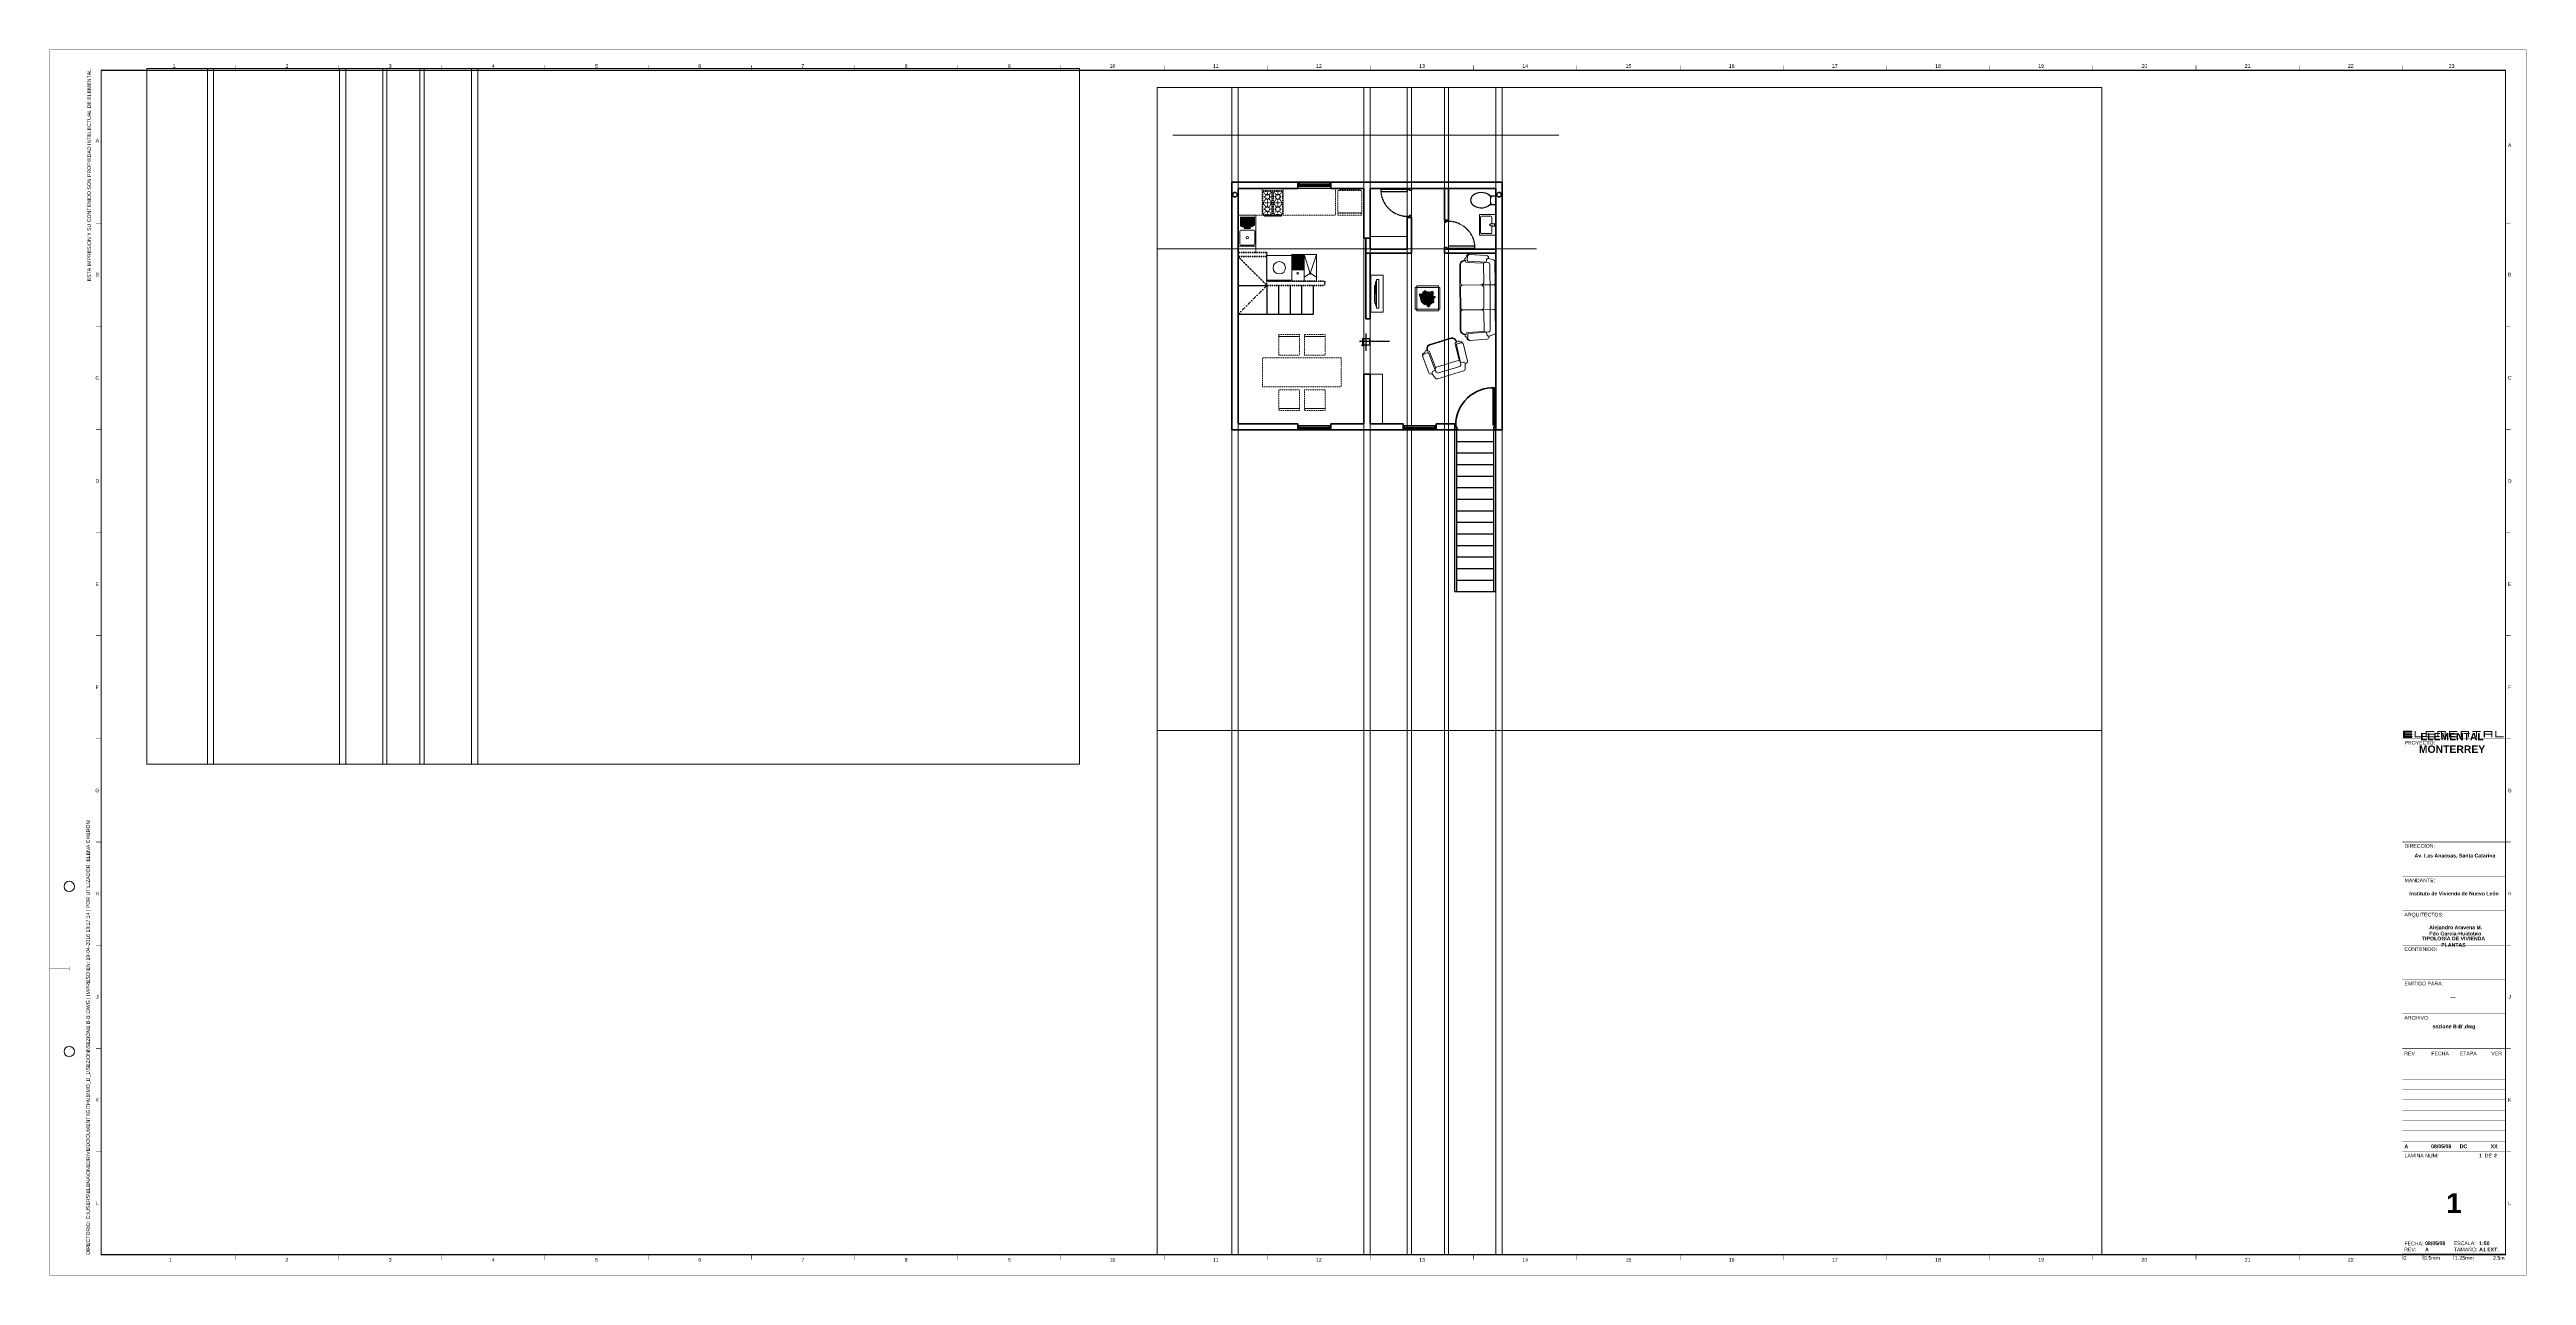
# Paper-space layout 'PLANTAS' of a CAD drawing. Header units: metres. Extents: x 1062 to 2262, y 0 to 594.
# The model-space entities are those that its viewports show. They can reach past a viewport. Long polylines and large blocks are cut down to what shows.
import ezdxf
from ezdxf.enums import TextEntityAlignment as Align

# ---------------------------------------------------------------- set-up
doc = ezdxf.new("R2010")
doc.units = ezdxf.units.M
doc.header["$LTSCALE"] = 5
doc.header["$MEASUREMENT"] = 0
doc.linetypes.add('DASHDOT', pattern=[1, 0.5, -0.25, 0, -0.25])
doc.linetypes.add('HIDDEN', pattern=[0.375, 0.25, -0.125])
doc.layers.get('DEFPOINTS').update_dxf_attribs({"color": 210})
doc.layers.add('A-ANNO-NPLT', color=210, linetype='Continuous', lineweight=18, plot=False)
doc.layers.add('G-ANNO-NPLT', color=210, linetype='Continuous', lineweight=18, plot=False)
for name, color, linetype, lineweight in [('A-DOOR-FULL', 7, 'Continuous', 25), ('A-FLOR-LEVL', 7, 'Continuous', 35), ('A-FLOR-STRS', 4, 'Continuous', 25), ('A-FURN', 7, 'Continuous', 18), ('A-GLAZ-FULL', 4, 'Continuous', 25), ('A-WALL-FULL', 7, 'Continuous', 35), ('A-WALL-FULL-EXTR', 7, 'Continuous', 35), ('A-WALL-FULL-INTR', 7, 'Continuous', 35), ('G-ANNO-LOGO', 3, 'Continuous', 18), ('G-ANNO-TEXT', 3, 'Continuous', 18), ('G-ANNO-TTLB', 3, 'Continuous', 18)]:
    doc.layers.add(name, color=color, linetype=linetype, lineweight=lineweight)
doc.styles.add('E-ARIAL', font='arial.ttf')
doc.styles.add('E-ARIAL-BOLD', font='')
doc.styles.add('E-ROMANS', font='romans.shx', dxfattribs={"width": 0.8})
doc.styles.get('E-ARIAL-BOLD').set_extended_font_data('Arial', bold=True)

# ---------------------------------------------------------------- blocks, each defined once
blk = doc.blocks.new('*U80')
at = {"layer": 'G-ANNO-TTLB', "const_width": 0.18}
for points in [[(0, -2.5), (0, 0)], [(10, 0), (10, -2.5)], [(25, 0), (25, -2.5)]]:
    blk.add_lwpolyline(points, dxfattribs=at)
at = {"layer": 'G-ANNO-TEXT', "style": 'E-ARIAL'}
blk.add_text('0', height=1.8, dxfattribs=at).set_placement((1.2, -0.7), align=Align.TOP_CENTER)
for s, p in [('0.5mm', (10.5, -2.5)), ('1.25mm', (25.5, -2.5))]:
    blk.add_text(s, height=1.8, dxfattribs=at).set_placement(p)
blk.add_text('2.5m', height=1.8, dxfattribs=at).set_placement((49.5, -2.5), align=Align.RIGHT)
blk = doc.blocks.new('*U15')
at = {"layer": 'G-ANNO-LOGO'}
for points in [[(0, -1), (0, 0), (1.33, 0), (1.33, -0.17), (0.17, -0.17), (0.17, -0.42), (1.33, -0.42), (1.33, -0.58), (0.17, -0.58), (0.17, -0.83), (1.33, -0.83), (1.33, -1)], [(1.74, -1), (1.74, 0), (1.91, 0), (1.91, -0.83), (3.07, -0.83), (3.07, -1)], [(3.48, -1), (3.48, 0), (4.81, 0), (4.81, -0.17), (3.65, -0.17), (3.65, -0.42), (4.81, -0.42), (4.81, -0.58), (3.65, -0.58), (3.65, -0.83), (4.81, -0.83), (4.81, -1)], [(6.47, -1), (6.47, -0.17), (6.05, -0.17), (6.05, -1), (5.88, -1), (5.88, -0.17), (5.47, -0.17), (5.47, -1), (5.3, -1), (5.3, 0), (6.63, 0), (6.63, -1)], [(7.12, -1), (7.12, 0), (8.45, 0), (8.45, -0.17), (7.29, -0.17), (7.29, -0.42), (8.45, -0.42), (8.45, -0.58), (7.29, -0.58), (7.29, -0.83), (8.45, -0.83), (8.45, -1)], [(10.11, -1), (10.11, -0.17), (9.11, -0.17), (9.11, -1), (8.94, -1), (8.94, 0), (10.27, 0), (10.27, -1)], [(11.51, -0.17), (11.51, -1), (11.34, -1), (11.34, -0.17), (10.76, -0.17), (10.76, 0), (12.09, 0), (12.09, -0.17)], [(14.36, -1), (14.36, 0), (14.52, 0), (14.52, -0.83), (15.69, -0.83), (15.69, -1)]]:
    blk.add_hatch(color=256, dxfattribs=at).paths.add_polyline_path(points)
h = blk.add_hatch(color=256, dxfattribs=at)
edge = h.paths.add_edge_path()
edge.add_spline(control_points=[(13.74, -0.42), (13.74, -0.42), (12.74, -0.42), (12.74, -0.42), (12.74, -0.42), (12.74, -0.17), (12.74, -0.17), (12.74, -0.17), (13.74, -0.17), (13.74, -0.17), (13.74, -0.17), (13.74, -0.42), (13.74, -0.42)], knot_values=[0, 0, 0, 0, 1, 1, 1, 2, 2, 2, 3, 3, 3, 4, 4, 4, 4], degree=3, periodic=0)
edge = h.paths.add_edge_path(flags=16)
edge.add_spline(control_points=[(12.57, 0), (12.57, 0), (12.57, -1), (12.57, -1), (12.57, -1), (12.74, -1), (12.74, -1), (12.74, -1), (12.74, -0.58), (12.74, -0.58), (12.74, -0.58), (13.74, -0.58), (13.74, -0.58), (13.74, -0.58), (13.74, -1), (13.74, -1), (13.74, -1), (13.91, -1), (13.91, -1), (13.91, -1), (13.91, 0), (13.91, 0), (13.91, 0), (12.57, 0), (12.57, 0)], knot_values=[0, 0, 0, 0, 1, 1, 1, 2, 2, 2, 3, 3, 3, 4, 4, 4, 5, 5, 5, 6, 6, 6, 7, 7, 7, 8, 8, 8, 8], degree=3, periodic=0)
blk.add_lwpolyline([(0, 0), (0, -1)])
at = {"layer": 'A-ANNO-NPLT'}
blk.add_lwpolyline([(0, -1), (0, 0), (1.33, 0), (1.33, -0.17), (0.17, -0.17), (0.17, -0.42), (1.33, -0.42), (1.33, -0.58), (0.17, -0.58), (0.17, -0.83), (1.33, -0.83), (1.33, -1), (0, -1)], close=True, dxfattribs=at)
blk = doc.blocks.new('B-HOLE_PUNCHER')
at = {"const_width": 0.18, "flags": 128}
for points in [[(3.6, 144.5), (13.1, 144.5)], [(13.1, 145.4), (13.1, 143.6)]]:
    blk.add_lwpolyline(points, dxfattribs=at)
blk = doc.blocks.new('*U19')
at = {"layer": 'G-ANNO-TTLB', "const_width": 0.18}
for points in [[(0, -2), (0, 0)], [(10, 0), (10, -2)], [(25, 0), (25, -2)]]:
    blk.add_lwpolyline(points, dxfattribs=at)
at = {"layer": 'G-ANNO-TTLB'}
blk.add_lwpolyline([(50, 0, 0.48, 0.48, 0), (50, -2, 0.48, 0.48, 0)], format="xyseb", dxfattribs=at)
at = {"layer": 'G-ANNO-TEXT', "style": 'E-ARIAL'}
blk.add_text('0', height=1.8, dxfattribs=at).set_placement((1, -1), align=Align.TOP_CENTER)
for s, p in [('10mm', (10, -2)), ('25mm', (26, -2))]:
    blk.add_text(s, height=1.8, dxfattribs=at).set_placement(p)
blk.add_text('50mm', height=1.8, dxfattribs=at).set_placement((50, -2), align=Align.RIGHT)
blk = doc.blocks.new('*U81')
at = {"layer": 'G-ANNO-NPLT', "const_width": 0.18}
for points in [[(0, 594), (-1200, 594)], [(-1200, 0), (-1200, 594)], [(0, 0), (0, 594)], [(0, 0), (-1200, 0)]]:
    blk.add_lwpolyline(points, dxfattribs=at)
at = {"layer": 'G-ANNO-TTLB', "const_width": 0.18, "flags": 128}
for points in [[(-1200, 578.5), (-1200, 576)], [(-1110, 586.5), (-1110, 584)], [(-1060, 586.5), (-1060, 584)], [(-1010, 586.5), (-1010, 584)], [(-960, 586.5), (-960, 584)], [(-910, 586.5), (-910, 584)], [(-860, 586.5), (-860, 584)], [(-810, 586.5), (-810, 584)], [(-760, 586.5), (-760, 584)], [(-710, 586.5), (-710, 584)], [(-660, 586.5), (-660, 584)], [(-610, 586.5), (-610, 584)], [(-560, 586.5), (-560, 584)], [(-510, 586.5), (-510, 584)], [(-460, 586.5), (-460, 584)], [(-410, 586.5), (-410, 584)], [(-360, 586.5), (-360, 584)], [(-310, 586.5), (-310, 584)], [(-260, 586.5), (-260, 584)], [(-210, 586.5), (-210, 584)], [(-160, 586.5), (-160, 584)], [(-110, 586.5), (-110, 584)], [(-60, 586.5), (-60, 584)], [(-1175, 510), (-1177.5, 510)], [(-7.5, 510), (-10, 510)], [(-1175, 460), (-1177.5, 460)], [(-7.5, 460), (-10, 460)], [(-1175, 410), (-1177.5, 410)], [(-7.5, 410), (-10, 410)], [(-1175, 360), (-1177.5, 360)], [(-7.5, 360), (-10, 360)], [(-1175, 310), (-1177.5, 310)], [(-7.5, 310), (-10, 310)], [(-1175, 260), (-1177.5, 260)], [(-7.5, 260), (-10, 260)], [(-7.5, 260), (-10, 260)], [(-1175, 210), (-1177.5, 210)], [(-7.5, 210), (-10, 210)], [(-1175, 160), (-1177.5, 160)], [(-7.5, 160), (-10, 160)], [(-1175, 110), (-1177.5, 110)], [(-7.5, 110), (-10, 110)], [(-1175, 60), (-1177.5, 60)], [(-7.5, 60), (-10, 60)], [(-1110, 10), (-1110, 7.5)], [(-1060, 10), (-1060, 7.5)], [(-1010, 10), (-1010, 7.5)], [(-960, 10), (-960, 7.5)], [(-910, 10), (-910, 7.5)], [(-860, 10), (-860, 7.5)], [(-810, 10), (-810, 7.5)], [(-760, 10), (-760, 7.5)], [(-710, 10), (-710, 7.5)], [(-660, 10), (-660, 7.5)], [(-610, 10), (-610, 7.5)], [(-560, 10), (-560, 7.5)], [(-510, 10), (-510, 7.5)], [(-460, 10), (-460, 7.5)], [(-410, 10), (-410, 7.5)], [(-360, 10), (-360, 7.5)], [(-310, 10), (-310, 7.5)], [(-260, 10), (-260, 7.5)], [(-210, 10), (-210, 7.5)], [(-160, 10), (-160, 7.5)], [(-110, 10), (-110, 7.5)], [(-60, 10), (-60, 7.5)]]:
    blk.add_lwpolyline(points, dxfattribs=at)
at = {"layer": 'G-ANNO-TTLB', "const_width": 0.5, "flags": 128}
blk.add_lwpolyline([(-1175, 584), (-1175, 10), (-10, 10), (-10, 584)], close=True, dxfattribs=at)
at = {"layer": 'G-ANNO-TTLB'}
for points, const_width in [([(-10, 260), (-60, 260)], 0.18), ([(-10, 210), (-60, 210)], 0.18), ([(-10, 193.3), (-60, 193.3)], 0.18), ([(-10, 176.7), (-60, 176.7)], 0.18), ([(-60, 176.7), (-10, 176.7)], 0.18), ([(-60, 160), (-10, 160)], 0.18), ([(-60, 160), (-10, 160)], 0.18), ([(-60, 160), (-10, 160)], 0.18), ([(-60, 160), (-10, 160)], 0.18), ([(-60, 143.3), (-10, 143.3)], 0.18), ([(-60, 126.7), (-10, 126.7)], 0.18), ([(-60, 126.7), (-10, 126.7)], 0.18), ([(-60, 110), (-10, 110)], 0.18), ([(-60, 105), (-10, 105)], 0.12), ([(-60, 100), (-10, 100)], 0.12), ([(-60, 95), (-10, 95)], 0.12), ([(-60, 90), (-10, 90)], 0.12), ([(-60, 85), (-10, 85)], 0.12), ([(-60, 80), (-10, 80)], 0.12), ([(-60, 75), (-10, 75)], 0.12), ([(-60, 70), (-10, 70)], 0.12), ([(-60, 65), (-10, 65)], 0.12), ([(-60, 60), (-10, 60)], 0.18), ([(-60, 60), (-10, 60)], 0.18), ([(-483.5, 10), (-64.5, 10)], 0.18)]:
    blk.add_lwpolyline(points, dxfattribs=dict(at, const_width=const_width))
for centre in [(-1190.5, 188.5), (-1190.5, 108.5)]:
    blk.add_circle(centre, 2.5, dxfattribs=at)
at = {"layer": 'G-ANNO-LOGO', "xscale": 3.1, "yscale": 3.1, "zscale": 3.1}
blk.add_blockref('*U15', (-59.5, 263.8), dxfattribs=at)
at = {"layer": 'G-ANNO-TTLB'}
blk.add_blockref('B-HOLE_PUNCHER', (-1203.6, 4), dxfattribs=at)
at = {"layer": 'G-ANNO-TTLB', "xscale": 0.01, "yscale": 0.01, "zscale": 0.01}
blk.add_blockref('*U19', (-60, 10), dxfattribs=at)
at = {"layer": 'G-ANNO-TEXT', "style": 'E-ARIAL'}
for s, p in [('1', (-1139.7, 586.1)), ('2', (-1085, 586.1)), ('3', (-1035, 586.1)), ('4', (-985, 586.1)), ('5', (-935, 586.1)), ('6', (-885, 586.1)), ('7', (-835, 586.1)), ('8', (-785, 586.1)), ('9', (-735, 586.1)), ('10', (-685, 586.1)), ('11', (-635, 586.1)), ('12', (-585, 586.1)), ('13', (-535, 586.1)), ('14', (-485, 586.1)), ('15', (-435, 586.1)), ('16', (-385, 586.1)), ('17', (-335, 586.1)), ('18', (-285, 586.1)), ('19', (-235, 586.1)), ('20', (-185, 586.1)), ('21', (-135, 586.1)), ('22', (-85, 586.1)), ('23', (-36.1, 586.1)), ('A', (-1176.9, 550)), ('A', (-8, 547.7)), ('B', (-1176.9, 485)), ('B', (-8, 485)), ('C', (-1176.9, 435)), ('C', (-8, 435)), ('D', (-1176.9, 385)), ('D', (-8, 385)), ('E', (-1176.9, 335)), ('E', (-8, 335)), ('F', (-1176.9, 285)), ('F', (-8, 285)), ('G', (-1176.9, 235)), ('G', (-8, 235)), ('H', (-1176.9, 185)), ('H', (-8, 185)), ('J', (-1176.9, 135)), ('J', (-8, 135)), ('K', (-1176.9, 85)), ('K', (-8, 85)), ('L', (-1176.9, 35)), ('L', (-8, 35)), ('1', (-1141.5, 7.5)), ('2', (-1085, 7.5)), ('3', (-1035, 7.5)), ('4', (-985, 7.5)), ('5', (-935, 7.5)), ('6', (-885, 7.5)), ('7', (-835, 7.5)), ('8', (-785, 7.5)), ('9', (-735, 7.5)), ('10', (-685, 7.5)), ('11', (-635, 7.5)), ('12', (-585, 7.5)), ('13', (-535, 7.5)), ('14', (-485, 7.5)), ('15', (-435, 7.5)), ('16', (-385, 7.5)), ('17', (-335, 7.5)), ('18', (-285, 7.5)), ('19', (-235, 7.5)), ('20', (-185, 7.5)), ('21', (-135, 7.5)), ('22', (-85, 7.5))]:
    blk.add_text(s, height=1.8, dxfattribs=at).set_placement(p, align=Align.MIDDLE_CENTER)
for s, p in [('PROYECTO:', (-59, 259)), ('DIRECCION:', (-59, 209)), ('MANDANTE:', (-59, 192.3)), ('ARQUITECTOS:', (-59, 175.7)), ('CONTENIDO:', (-59, 159)), ('EMITIDO PARA:', (-59, 142.3)), ('ARCHIVO:', (-59, 125.7)), ('LAMINA NUM:', (-59, 58.9))]:
    blk.add_text(s, height=1.8, dxfattribs=at).set_placement(p, align=Align.TOP_LEFT)
at = {"layer": 'G-ANNO-TEXT'}
for s, style, p in [('REV', 'E-ARIAL', (-59.1, 107.5)), ('FECHA', 'E-ARIAL', (-46, 107.5)), ('ETAPA', 'E-ARIAL', (-32.2, 107.5)), ('VER', 'E-ARIAL', (-16.9, 107.5)), ('DE', 'E-ARIAL', (-20.1, 58)), ('REV:', 'E-ARIAL', (-59.1, 12.5)), ('FECHA:', 'E-ARIAL', (-59, 15.4)), ('TAMAÑO:', 'E-ARIAL', (-35.1, 12.5)), ('ESCALA:', 'E-ARIAL', (-35.1, 15.5)), ('A1 EXT.', 'E-ARIAL-BOLD', (-22.8, 12.5))]:
    blk.add_text(s, height=1.8, dxfattribs=dict(at, style=style)).set_placement(p, align=Align.MIDDLE_LEFT)
at = {"layer": 'G-ANNO-TEXT', "insert": (-1181.8, 584.7), "char_height": 1.8, "width": 119.923, "attachment_point": 3, "rotation": 90, "style": 'E-ARIAL'}
blk.add_mtext('ESTA IMPRESION Y SU CONTENIDO SON PROPIEDAD INTELECTUAL DE ELEMENTAL', dxfattribs=at)
at = {"layer": 'G-ANNO-TEXT', "insert": (-1182.3, 9.9), "char_height": 1.8, "attachment_point": 1, "rotation": 90, "style": 'E-ARIAL'}
blk.add_mtext_dynamic_manual_height_columns("DIRECTORIO: C:\\\\USERS\\\\ELENA\\\\ONEDRIVE\\\\DOCUMENTI\\\\GITHUB\\\\MO_D_1\\\\SEZIONI\\\\SEZIONE B-B'.DWG | IMPRESO EN: 19-04-2016 13:17:14 | POR UTILIZADOR: ELENA CHERONI", width=325.407, gutter_width=9, heights=[0], dxfattribs=at)
at = {"layer": 'G-ANNO-TEXT', "style": 'E-ARIAL-BOLD'}
for tag, p, height in [('PROJECT_TITLE_001', (-55.7, 236), 3.6), ('SITE_001', (-37.7, 200.8), 1.8), ('ARCHITECTS_001', (-41.5, 181), 1.8), ('CLIENT_001', (-39.8, 184.1), 1.8), ('ARCHITECTS_002', (-41.6, 178), 1.8), ('DRAWING_TITLE_001', (-45.6, 152.9), 1.8), ('DESIGN_STAGE_001', (-45.1, 136.2), 1.8), ('FILENAME_001', (-45.5, 119.7), 1.8)]:
    blk.add_attdef(tag, p, '', height=height, dxfattribs=at)
for tag, p in [('VERSION_9', (-59, 102.5)), ('VERSION_8', (-59, 97.5)), ('DATE_9', (-46.1, 102.5)), ('DATE_8', (-46.1, 97.5)), ('STAGE_9', (-32.2, 102.5)), ('STAGE_8', (-32.2, 97.5)), ('CHECKED_BY_9', (-17.3, 102.5)), ('CHECKED_BY_8', (-17.3, 97.5)), ('VERSION_7', (-59, 92.5)), ('VERSION_6', (-59, 87.5)), ('DATE_7', (-46.1, 92.5)), ('DATE_6', (-46.1, 87.5)), ('STAGE_7', (-32.2, 92.5)), ('STAGE_6', (-32.2, 87.5)), ('CHECKED_BY_7', (-17.3, 92.5)), ('CHECKED_BY_6', (-17.3, 87.5)), ('VERSION_5', (-59, 82.5)), ('VERSION_4', (-59, 77.5)), ('VERSION_3', (-59, 72.5)), ('DATE_5', (-46.1, 82.5)), ('DATE_4', (-46.1, 77.5)), ('DATE_3', (-46.1, 72.5)), ('STAGE_5', (-32.2, 82.5)), ('STAGE_4', (-32.2, 77.5)), ('STAGE_3', (-32.2, 72.5)), ('CHECKED_BY_5', (-17.3, 82.5)), ('CHECKED_BY_4', (-17.3, 77.5)), ('CHECKED_BY_3', (-17.3, 72.5)), ('VERSION_2', (-59, 67.5)), ('VERSION_1', (-59, 62.5)), ('DATE_2', (-46.1, 67.5)), ('DATE_1', (-46.1, 62.5)), ('STAGE_2', (-32.2, 67.5)), ('STAGE_1', (-32.2, 62.5)), ('CHECKED_BY_2', (-17.3, 67.5)), ('CHECKED_BY_1', (-17.3, 62.5)), ('SHEET_TOTAL', (-15.7, 58)), ('DATE', (-49, 15.5)), ('REV', (-49, 12.5)), ('SCALE', (-22.8, 15.5))]:
    blk.add_attdef(tag, text='', height=1.8, dxfattribs=at).set_placement(p, align=Align.MIDDLE_LEFT)
blk.add_attdef('SHEET_COPY', text='', height=1.8, dxfattribs=at).set_placement((-21.4, 58), align=Align.MIDDLE_RIGHT)
blk.add_attdef('SHEET', text='', height=9.6, dxfattribs=at).set_placement((-35, 35), align=Align.MIDDLE_CENTER)
blk = doc.blocks.new('LAVADORA-PL')
for p, q in [((0, 0), (0, 0.6)), ((0, 0.6), (0.6, 0.6)), ((0.6, 0), (0, 0)), ((0.6, 0.6), (0.6, 0)), ((0.625, 0.575), (0.625, 0.025))]:
    blk.add_line(p, q)
for points in [[(0.6, 0.575), (0.625, 0.575)], [(0.6, 0.025), (0.625, 0.025)]]:
    blk.add_lwpolyline(points)
blk.add_circle((0.3, 0.3), 0.15)
blk = doc.blocks.new('DOOR-65')
for points in [[(-0.07, 0.74), (-0.07, 0.09), (-0.025, 0.09), (-0.025, 0.74), (-0.07, 0.74)], [(-0.675, 0.09), (-0.7, 0.09), (-0.7, 0), (-0.655, 0), (-0.655, 0.045), (-0.675, 0.045), (-0.675, 0.09)], [(-0.025, 0.09), (0, 0.09), (0, 0), (-0.045, 0), (-0.045, 0.045), (-0.025, 0.045), (-0.025, 0.09)]]:
    blk.add_lwpolyline(points)
at = {"linetype": 'HIDDEN'}
blk.add_arc((-0.022, 0.089), 0.653, 94.20758, 179.89952, dxfattribs=at)
blk = doc.blocks.new('_DetailCallout')
at = {"color": 0, "linetype": 'ByBlock', "lineweight": -2, "transparency": 16777216}
blk.add_line((8, 0), (-8, 0), dxfattribs=at)
blk.add_circle((0, 0), 8, dxfattribs=at)
at = {"color": 0, "transparency": 16777216, "style": 'E-ROMANS'}
for tag, p in [('VIEWNUMBER', (0, 1)), ('SHEETNUMBER', (0, -6))]:
    blk.add_attdef(tag, text='', height=3, dxfattribs=at).set_placement(p, align=Align.CENTER)

msp = doc.modelspace()

# ---------------------------------------------------------------- linework, layer by layer
for p, q in [((-37.171, -314.328), (-37.283, -314.342)), ((-37.283, -314.37), (-37.171, -314.384)), ((-37.171, -314.384), (-37.171, -314.328)), ((-37.157, -314.398), (-37.157, -314.314))]:
    msp.add_line(p, q)
msp.add_lwpolyline([(-37.172, -313.859, 0.414214), (-37.148, -313.835), (-37.148, -313.829), (-37.148, -313.687), (-37.148, -313.681, 0.414214), (-37.172, -313.657), (-37.275, -313.657, -0.182714), (-37.291, -313.651, 0.19878), (-37.515, -313.574, 0.181234), (-37.713, -313.653, 0.443404), (-37.713, -313.863, 0.181234), (-37.515, -313.942, 0.19878), (-37.291, -313.865, -0.182714), (-37.275, -313.859)], format="xyb", close=True)
for points in [[(-39.724, -317.181), (-40.289, -317.181), (-40.446, -317.181)], [(-40.289, -317.411), (-40.289, -317.109), (-40.289, -316.985)]]:
    msp.add_lwpolyline(points)
msp.add_lwpolyline([(-40.21, -317.273), (-40.367, -317.273), (-40.367, -317.109), (-40.21, -317.109)], close=True)
for centre, radius, start, end in [((-37.283, -314.356), 0.014, 90, 270), ((-37.152, -314.334), 0.0205, 106.1502, 163.8498), ((-37.152, -314.379), 0.0205, 196.1502, 253.8498)]:
    msp.add_arc(centre, radius, start, end)
at = {"layer": 'A-ANNO-NPLT'}
msp.add_line((-56.036, -314.933), (-36.165, -314.933), dxfattribs=at)
at = {"layer": 'A-FLOR-LEVL'}
for p, q in [((-41.143, -313.324), (-41.943, -313.324)), ((-41.143, -313.424), (-41.943, -313.424)), ((-40.193, -313.324), (-36.993, -313.324)), ((-40.193, -313.474), (-37.143, -313.474)), ((-41.143, -319.224), (-41.943, -319.224)), ((-40.193, -319.174), (-39.393, -319.174)), ((-38.593, -319.224), (-39.393, -319.224)), ((-38.593, -319.174), (-38.143, -319.174)), ((-41.143, -319.324), (-41.943, -319.324)), ((-40.193, -319.324), (-38.043, -319.324)), ((-38.593, -319.324), (-39.393, -319.324))]:
    msp.add_line(p, q, dxfattribs=at)
for centre in [(-43.468, -313.624), (-37.068, -313.624)]:
    msp.add_circle(centre, 0.055, dxfattribs=at)
at = {"layer": 'A-FLOR-STRS', "linetype": 'HIDDEN', "ltscale": 0.001}
for q in [(-43.393, -315.124), (-42.693, -315.124)]:
    msp.add_line((-42.693, -315.824), q, dxfattribs=at)
at = {"layer": 'A-FLOR-STRS'}
for p, q in [((-43.393, -315.824), (-42.693, -315.824)), ((-42.693, -315.824), (-42.693, -316.524)), ((-42.413, -315.824), (-42.413, -316.524)), ((-42.133, -315.824), (-42.133, -316.524)), ((-41.853, -315.824), (-41.853, -316.524)), ((-41.573, -315.824), (-41.573, -316.524)), ((-41.573, -316.524), (-43.393, -316.524)), ((-38.143, -323.244), (-38.143, -319.324)), ((-38.093, -323.244), (-38.093, -319.324)), ((-38.093, -319.324), (-37.143, -319.324)), ((-38.093, -319.604), (-37.193, -319.604)), ((-37.193, -323.244), (-37.193, -319.324)), ((-37.143, -323.244), (-37.143, -319.324)), ((-38.093, -319.884), (-37.193, -319.884)), ((-38.093, -320.164), (-37.193, -320.164)), ((-38.093, -320.444), (-37.193, -320.444)), ((-38.093, -320.724), (-37.193, -320.724)), ((-38.093, -321.004), (-37.193, -321.004)), ((-38.093, -321.284), (-37.193, -321.284)), ((-38.093, -321.564), (-37.193, -321.564)), ((-38.093, -321.844), (-37.193, -321.844)), ((-38.093, -322.124), (-37.193, -322.124)), ((-38.093, -322.404), (-37.193, -322.404)), ((-38.093, -322.684), (-37.193, -322.684)), ((-38.143, -323.244), (-37.143, -323.244)), ((-38.093, -322.964), (-37.193, -322.964))]:
    msp.add_line(p, q, dxfattribs=at)
at = {"layer": 'A-FLOR-STRS', "linetype": 'DASHDOT', "ltscale": 15}
msp.add_line((-42.693, -315.824), (-43.393, -316.524), dxfattribs=at)
at = {"layer": 'A-FURN'}
for p, q in [((-44.973, -312.181), (-35.623, -312.181)), ((-41.033, -313.474), (-42.299, -313.474)), ((-37.275, -313.657), (-37.275, -313.859)), ((-37.275, -313.667), (-37.26, -313.667)), ((-37.275, -313.667), (-37.275, -313.697)), ((-37.275, -313.697), (-37.26, -313.697)), ((-37.275, -313.819), (-37.26, -313.819)), ((-37.26, -313.667), (-37.26, -313.697)), ((-37.26, -313.819), (-37.26, -313.849)), ((-37.143, -313.474), (-37.143, -313.494)), ((-37.143, -313.494), (-37.143, -313.524)), ((-43.379, -314.874), (-43.379, -314.124)), ((-43.379, -314.124), (-42.959, -314.124)), ((-43.336, -314.158), (-43.336, -314.387)), ((-43.316, -314.158), (-43.316, -314.398)), ((-43.296, -314.158), (-43.296, -314.408)), ((-43.276, -314.158), (-43.276, -314.415)), ((-43.256, -314.158), (-43.256, -314.421)), ((-43.236, -314.158), (-43.236, -314.454)), ((-43.216, -314.158), (-43.216, -314.454)), ((-43.196, -314.158), (-43.196, -314.454)), ((-43.176, -314.158), (-43.176, -314.454)), ((-43.156, -314.158), (-43.156, -314.454)), ((-43.136, -314.158), (-43.136, -314.454)), ((-43.116, -314.158), (-43.116, -314.454)), ((-43.096, -314.158), (-43.096, -314.454)), ((-43.076, -314.158), (-43.076, -314.415)), ((-43.056, -314.158), (-43.056, -314.407)), ((-43.036, -314.158), (-43.036, -314.397)), ((-43.016, -314.158), (-43.016, -314.386)), ((-42.996, -314.158), (-42.996, -314.373)), ((-42.959, -314.874), (-42.959, -314.124)), ((-37.143, -314.106), (-37.543, -314.106)), ((-37.543, -314.106), (-37.543, -314.606)), ((-37.515, -314.167), (-37.515, -314.547)), ((-37.265, -314.147), (-37.495, -314.147)), ((-37.275, -313.849), (-37.26, -313.849)), ((-37.245, -314.339), (-37.245, -314.167)), ((-37.245, -314.547), (-37.245, -314.375)), ((-37.156, -314.106), (-37.156, -314.606)), ((-43.379, -314.874), (-42.959, -314.874)), ((-43.348, -314.505), (-43.348, -314.825)), ((-43.328, -314.485), (-43.008, -314.485)), ((-43.328, -314.845), (-43.008, -314.845)), ((-42.988, -314.505), (-42.988, -314.825)), ((-37.543, -314.606), (-37.143, -314.606)), ((-37.495, -314.567), (-37.265, -314.567)), ((-42.093, -315.724), (-42.093, -315.074)), ((-42.093, -315.074), (-41.493, -315.074)), ((-42.093, -315.083), (-41.793, -315.083)), ((-42.093, -315.093), (-41.793, -315.093)), ((-42.093, -315.103), (-41.793, -315.103)), ((-42.093, -315.113), (-41.793, -315.113)), ((-42.093, -315.123), (-41.793, -315.123)), ((-42.093, -315.133), (-41.793, -315.133)), ((-42.093, -315.143), (-41.793, -315.143)), ((-42.093, -315.153), (-41.793, -315.153)), ((-42.093, -315.163), (-41.793, -315.163)), ((-42.093, -315.173), (-41.793, -315.173)), ((-42.093, -315.173), (-41.793, -315.173)), ((-42.093, -315.183), (-41.793, -315.183)), ((-42.093, -315.193), (-41.793, -315.193)), ((-42.093, -315.203), (-41.793, -315.203)), ((-42.093, -315.213), (-41.793, -315.213)), ((-42.093, -315.223), (-41.793, -315.223)), ((-42.093, -315.233), (-41.793, -315.233)), ((-42.093, -315.243), (-41.793, -315.243)), ((-42.093, -315.253), (-41.793, -315.253)), ((-42.093, -315.253), (-41.793, -315.253)), ((-42.093, -315.263), (-41.793, -315.263)), ((-42.093, -315.263), (-41.793, -315.263)), ((-42.093, -315.273), (-41.793, -315.273)), ((-42.093, -315.273), (-41.793, -315.273)), ((-42.093, -315.283), (-41.793, -315.283)), ((-42.093, -315.283), (-41.793, -315.283)), ((-42.093, -315.293), (-41.793, -315.293)), ((-42.093, -315.293), (-41.793, -315.293)), ((-42.093, -315.303), (-41.793, -315.303)), ((-42.093, -315.313), (-41.793, -315.313)), ((-42.093, -315.323), (-41.793, -315.323)), ((-42.093, -315.333), (-41.793, -315.333)), ((-42.093, -315.343), (-41.793, -315.343)), ((-42.093, -315.353), (-41.793, -315.353)), ((-42.093, -315.363), (-41.793, -315.363)), ((-42.093, -315.373), (-41.793, -315.373)), ((-42.093, -315.383), (-41.793, -315.383)), ((-42.093, -315.393), (-41.793, -315.393)), ((-42.093, -315.403), (-41.793, -315.403)), ((-42.093, -315.413), (-41.793, -315.413)), ((-42.093, -315.423), (-41.793, -315.423)), ((-42.093, -315.433), (-41.793, -315.433)), ((-42.093, -315.443), (-41.793, -315.443)), ((-41.651, -315.511), (-41.793, -315.074)), ((-41.793, -315.724), (-41.793, -315.074)), ((-41.662, -315.539), (-41.793, -315.624)), ((-41.641, -315.511), (-41.493, -315.074)), ((-41.631, -315.538), (-41.493, -315.624)), ((-41.493, -315.074), (-41.493, -315.724)), ((-41.493, -315.724), (-42.093, -315.724)), ((-38.502, -315.872), (-39.102, -315.872)), ((-39.102, -315.872), (-39.102, -316.397)), ((-39.064, -315.835), (-39.064, -316.435)), ((-38.539, -315.835), (-39.064, -315.835)), ((-38.539, -316.435), (-38.539, -315.835)), ((-38.502, -316.397), (-38.502, -315.872)), ((-37.516, -315.812), (-37.191, -315.809)), ((-39.102, -316.397), (-38.502, -316.397)), ((-39.064, -316.435), (-38.539, -316.435)), ((-37.511, -316.412), (-37.186, -316.409)), ((-42.407, -317.011), (-42.407, -317.061)), ((-42.407, -317.061), (-41.907, -317.061)), ((-41.782, -317.061), (-41.282, -317.061)), ((-42.407, -318.802), (-41.907, -318.802)), ((-41.782, -318.802), (-41.282, -318.802))]:
    msp.add_line(p, q, dxfattribs=at)
at = {"layer": 'A-FURN', "linetype": 'HIDDEN', "ltscale": 0.001}
for p, q in [((-42.809, -313.474), (-42.809, -314.124)), ((-42.299, -313.524), (-42.809, -313.524)), ((-42.789, -313.544), (-42.707, -313.644)), ((-42.574, -313.544), (-42.789, -313.544)), ((-42.789, -313.544), (-42.789, -313.824)), ((-42.789, -313.674), (-42.721, -313.674)), ((-42.707, -313.705), (-42.789, -313.824)), ((-42.789, -313.824), (-42.707, -313.944)), ((-42.789, -313.824), (-42.789, -314.104)), ((-42.574, -313.824), (-42.789, -313.824)), ((-42.682, -313.635), (-42.682, -313.544)), ((-42.682, -313.824), (-42.682, -313.714)), ((-42.682, -313.935), (-42.682, -313.824)), ((-42.574, -313.548), (-42.656, -313.644)), ((-42.656, -313.705), (-42.574, -313.824)), ((-42.574, -313.824), (-42.656, -313.944)), ((-42.642, -313.674), (-42.574, -313.674)), ((-42.574, -313.544), (-42.574, -313.824)), ((-42.574, -313.824), (-42.574, -314.104)), ((-42.554, -313.524), (-42.554, -314.124)), ((-42.534, -313.544), (-42.452, -313.644)), ((-42.534, -313.544), (-42.534, -313.848)), ((-42.319, -313.544), (-42.534, -313.544)), ((-42.534, -313.674), (-42.466, -313.674)), ((-42.534, -313.824), (-42.452, -313.705)), ((-42.534, -313.824), (-42.452, -313.944)), ((-42.319, -313.824), (-42.534, -313.824)), ((-42.534, -313.844), (-42.534, -314.104)), ((-42.427, -313.635), (-42.427, -313.544)), ((-42.427, -313.824), (-42.427, -313.714)), ((-42.427, -313.935), (-42.427, -313.824)), ((-42.401, -313.644), (-42.319, -313.544)), ((-42.401, -313.705), (-42.319, -313.824)), ((-42.319, -313.824), (-42.401, -313.944)), ((-42.387, -313.674), (-42.319, -313.674)), ((-42.319, -313.544), (-42.319, -313.824)), ((-42.319, -313.824), (-42.319, -314.104)), ((-42.299, -313.474), (-42.299, -314.124)), ((-41.033, -314.124), (-41.033, -313.474)), ((-40.973, -313.524), (-40.973, -314.064)), ((-40.393, -313.524), (-40.973, -313.524)), ((-40.443, -313.474), (-40.923, -313.474)), ((-40.923, -313.474), (-40.923, -313.524)), ((-40.443, -313.494), (-40.923, -313.494)), ((-40.443, -313.504), (-40.923, -313.504)), ((-40.443, -313.474), (-40.443, -313.524)), ((-40.393, -313.524), (-40.393, -314.064)), ((-41.033, -314.124), (-42.959, -314.124)), ((-42.959, -314.124), (-42.959, -315.024)), ((-42.299, -314.124), (-42.809, -314.124)), ((-42.789, -313.974), (-42.721, -313.974)), ((-42.707, -314.005), (-42.789, -314.104)), ((-42.574, -314.104), (-42.789, -314.104)), ((-42.682, -314.104), (-42.682, -314.014)), ((-42.656, -314.005), (-42.574, -314.104)), ((-42.642, -313.974), (-42.574, -313.974)), ((-42.534, -313.974), (-42.466, -313.974)), ((-42.452, -314.005), (-42.534, -314.104)), ((-42.319, -314.104), (-42.534, -314.104)), ((-42.427, -314.104), (-42.427, -314.014)), ((-42.401, -314.005), (-42.319, -314.104)), ((-42.387, -313.974), (-42.319, -313.974)), ((-40.393, -314.064), (-40.973, -314.064)), ((-40.393, -314.074), (-40.973, -314.074)), ((-40.973, -314.074), (-40.973, -314.124)), ((-40.393, -314.124), (-40.973, -314.124)), ((-40.963, -314.064), (-40.963, -314.074)), ((-40.403, -314.064), (-40.403, -314.074)), ((-40.393, -314.074), (-40.393, -314.124)), ((-42.407, -317.011), (-42.407, -317.511)), ((-41.907, -317.011), (-42.407, -317.011)), ((-41.907, -317.511), (-41.907, -317.011)), ((-41.282, -317.011), (-41.782, -317.011)), ((-41.782, -317.011), (-41.782, -317.511)), ((-41.282, -317.511), (-41.282, -317.011)), ((-40.897, -317.578), (-42.797, -317.578)), ((-42.797, -317.578), (-42.797, -318.278)), ((-42.407, -317.511), (-41.907, -317.511)), ((-41.782, -317.511), (-41.282, -317.511)), ((-40.897, -318.278), (-40.897, -317.578)), ((-42.797, -318.278), (-40.897, -318.278)), ((-42.407, -318.852), (-42.407, -318.352)), ((-42.407, -318.352), (-41.907, -318.352)), ((-41.907, -318.352), (-41.907, -318.852)), ((-41.782, -318.352), (-41.282, -318.352)), ((-41.782, -318.852), (-41.782, -318.352)), ((-41.282, -318.352), (-41.282, -318.852)), ((-41.907, -318.852), (-42.407, -318.852)), ((-41.282, -318.852), (-41.782, -318.852))]:
    msp.add_line(p, q, dxfattribs=at)
at = {"layer": 'A-FURN', "color": 252}
for p, q in [((-39.008, -316.043), (-39.003, -316.046)), ((-39.008, -316.043), (-39.008, -316.043)), ((-39, -316.057), (-39.008, -316.043)), ((-39.007, -316.044), (-39.007, -316.045)), ((-39, -316.048), (-39.005, -316.048)), ((-39.003, -316.046), (-38.991, -316.052)), ((-38.984, -316.071), (-39, -316.057)), ((-38.999, -316.03), (-38.998, -316.028)), ((-38.999, -316.029), (-38.999, -316.03)), ((-38.992, -316.044), (-38.999, -316.03)), ((-38.951, -316.053), (-38.999, -316.057)), ((-38.999, -316.068), (-38.998, -316.069)), ((-38.999, -316.069), (-38.999, -316.068)), ((-38.993, -316.077), (-38.999, -316.069)), ((-38.998, -316.028), (-38.997, -316.03)), ((-38.998, -316.069), (-38.987, -316.073)), ((-38.997, -316.03), (-38.993, -316.032)), ((-38.996, -316.057), (-38.996, -316.06)), ((-38.985, -316.037), (-38.995, -316.038)), ((-38.995, -316.07), (-38.995, -316.075)), ((-38.941, -316.072), (-38.994, -316.077)), ((-38.993, -316.032), (-38.984, -316.037)), ((-38.978, -316.09), (-38.993, -316.077)), ((-38.989, -316.05), (-38.992, -316.044)), ((-38.962, -316.044), (-38.991, -316.047)), ((-38.991, -316.052), (-38.989, -316.05)), ((-38.945, -316.062), (-38.989, -316.066)), ((-38.988, -316.037), (-38.986, -316.061)), ((-38.987, -316.073), (-38.982, -316.073)), ((-38.986, -316.023), (-38.984, -316.025)), ((-38.986, -316.029), (-38.986, -316.023)), ((-38.982, -316.027), (-38.986, -316.027)), ((-38.983, -316.033), (-38.986, -316.029)), ((-38.985, -316.076), (-38.984, -316.085)), ((-38.984, -316.025), (-38.977, -316.032)), ((-38.984, -316.037), (-38.979, -316.04)), ((-38.982, -316.073), (-38.984, -316.071)), ((-38.978, -316.04), (-38.983, -316.033)), ((-38.929, -316.081), (-38.983, -316.085)), ((-38.973, -316.036), (-38.981, -316.036)), ((-38.979, -316.03), (-38.978, -316.04)), ((-38.979, -316.04), (-38.978, -316.04)), ((-38.979, -316.103), (-38.975, -316.102)), ((-38.978, -316.104), (-38.979, -316.103)), ((-38.978, -316.04), (-38.978, -316.041)), ((-38.965, -316.099), (-38.978, -316.09)), ((-38.966, -316.111), (-38.978, -316.104)), ((-38.977, -316.032), (-38.971, -316.038)), ((-38.977, -316.056), (-38.975, -316.08)), ((-38.975, -316.102), (-38.97, -316.101)), ((-38.923, -316.09), (-38.972, -316.094)), ((-38.971, -316.038), (-38.962, -316.045)), ((-38.97, -316.101), (-38.963, -316.1)), ((-38.968, -316.04), (-38.967, -316.06)), ((-38.907, -316.098), (-38.968, -316.104)), ((-38.947, -316.118), (-38.966, -316.111)), ((-38.965, -316.074), (-38.963, -316.098)), ((-38.963, -316.1), (-38.965, -316.099)), ((-38.963, -316.036), (-38.96, -316.032)), ((-38.961, -316.043), (-38.963, -316.036)), ((-38.958, -316.034), (-38.962, -316.035)), ((-38.962, -316.045), (-38.96, -316.045)), ((-38.96, -316.045), (-38.961, -316.043)), ((-38.902, -316.108), (-38.961, -316.113)), ((-38.96, -316.032), (-38.957, -316.036)), ((-38.956, -316.044), (-38.96, -316.044)), ((-38.959, -316.033), (-38.959, -316.039)), ((-38.957, -316.036), (-38.956, -316.046)), ((-38.957, -316.054), (-38.955, -316.078)), ((-38.956, -316.046), (-38.954, -316.05)), ((-38.954, -316.05), (-38.951, -316.054)), ((-38.954, -316.093), (-38.952, -316.116)), ((-38.951, -316.054), (-38.95, -316.054)), ((-38.95, -316.054), (-38.949, -316.049)), ((-38.946, -316.053), (-38.95, -316.053)), ((-38.95, -316.054), (-38.95, -316.054)), ((-38.949, -316.049), (-38.947, -316.047)), ((-38.948, -316.048), (-38.947, -316.058)), ((-38.947, -316.047), (-38.946, -316.051)), ((-38.947, -316.047), (-38.947, -316.047)), ((-38.934, -316.122), (-38.947, -316.118)), ((-38.946, -316.051), (-38.944, -316.065)), ((-38.946, -316.072), (-38.944, -316.097)), ((-38.945, -316.12), (-38.945, -316.12)), ((-38.945, -316.125), (-38.945, -316.125)), ((-38.944, -316.065), (-38.94, -316.074)), ((-38.944, -316.21), (-38.942, -316.211)), ((-38.937, -316.216), (-38.944, -316.21)), ((-38.944, -316.21), (-38.944, -316.21)), ((-38.944, -316.21), (-38.944, -316.21)), ((-38.943, -316.111), (-38.942, -316.12)), ((-38.943, -316.127), (-38.943, -316.126)), ((-38.943, -316.126), (-38.943, -316.126)), ((-38.943, -316.126), (-38.941, -316.127)), ((-38.929, -316.134), (-38.943, -316.127)), ((-38.943, -316.131), (-38.943, -316.131)), ((-38.942, -316.211), (-38.938, -316.211)), ((-38.941, -316.127), (-38.931, -316.126)), ((-38.941, -316.126), (-38.941, -316.128)), ((-38.941, -316.132), (-38.941, -316.132)), ((-38.941, -316.176), (-38.941, -316.176)), ((-38.94, -316.074), (-38.938, -316.081)), ((-38.94, -316.181), (-38.94, -316.181)), ((-38.939, -316.075), (-38.938, -316.068)), ((-38.932, -316.071), (-38.939, -316.072)), ((-38.938, -316.081), (-38.939, -316.075)), ((-38.939, -316.153), (-38.939, -316.153)), ((-38.938, -316.068), (-38.936, -316.065)), ((-38.883, -316.116), (-38.938, -316.121)), ((-38.938, -316.144), (-38.938, -316.144)), ((-38.938, -316.144), (-38.938, -316.144)), ((-38.938, -316.211), (-38.93, -316.211)), ((-38.937, -316.066), (-38.936, -316.076)), ((-38.937, -316.148), (-38.937, -316.148)), ((-38.937, -316.178), (-38.937, -316.178)), ((-38.934, -316.217), (-38.937, -316.216)), ((-38.936, -316.065), (-38.934, -316.063)), ((-38.859, -316.124), (-38.936, -316.13)), ((-38.935, -316.091), (-38.932, -316.115)), ((-38.935, -316.157), (-38.935, -316.157)), ((-38.934, -316.063), (-38.933, -316.065)), ((-38.925, -316.124), (-38.934, -316.122)), ((-38.934, -316.156), (-38.934, -316.156)), ((-38.934, -316.211), (-38.934, -316.213)), ((-38.932, -316.218), (-38.934, -316.217)), ((-38.933, -316.065), (-38.931, -316.076)), ((-38.849, -316.211), (-38.933, -316.218)), ((-38.932, -316.133), (-38.932, -316.133)), ((-38.932, -316.166), (-38.932, -316.166)), ((-38.928, -316.22), (-38.932, -316.218)), ((-38.931, -316.076), (-38.928, -316.083)), ((-38.931, -316.126), (-38.925, -316.124)), ((-38.931, -316.125), (-38.931, -316.125)), ((-38.931, -316.13), (-38.931, -316.133)), ((-38.931, -316.142), (-38.931, -316.142)), ((-38.931, -316.169), (-38.931, -316.169)), ((-38.93, -316.151), (-38.93, -316.151)), ((-38.93, -316.153), (-38.93, -316.153)), ((-38.93, -316.158), (-38.93, -316.158)), ((-38.93, -316.211), (-38.923, -316.21)), ((-38.912, -316.139), (-38.929, -316.134)), ((-38.929, -316.163), (-38.929, -316.163)), ((-38.928, -316.083), (-38.919, -316.097)), ((-38.928, -316.182), (-38.928, -316.182)), ((-38.928, -316.184), (-38.928, -316.184)), ((-38.924, -316.22), (-38.928, -316.22)), ((-38.927, -316.137), (-38.927, -316.137)), ((-38.927, -316.172), (-38.927, -316.172)), ((-38.927, -316.174), (-38.927, -316.174)), ((-38.927, -316.179), (-38.927, -316.179)), ((-38.926, -316.145), (-38.926, -316.145)), ((-38.926, -316.183), (-38.926, -316.183)), ((-38.926, -316.185), (-38.926, -316.185)), ((-38.926, -316.209), (-38.926, -316.209)), ((-38.925, -316.087), (-38.924, -316.095)), ((-38.925, -316.194), (-38.925, -316.194)), ((-38.925, -316.194), (-38.925, -316.194)), ((-38.924, -316.067), (-38.924, -316.067)), ((-38.924, -316.147), (-38.924, -316.147)), ((-38.924, -316.196), (-38.924, -316.196)), ((-38.924, -316.21), (-38.923, -316.221)), ((-38.922, -316.221), (-38.924, -316.22)), ((-38.923, -316.059), (-38.923, -316.059)), ((-38.923, -316.11), (-38.921, -316.134)), ((-38.923, -316.139), (-38.923, -316.139)), ((-38.923, -316.187), (-38.923, -316.187)), ((-38.923, -316.206), (-38.923, -316.206)), ((-38.923, -316.21), (-38.918, -316.209)), ((-38.922, -316.157), (-38.922, -316.157)), ((-38.921, -316.221), (-38.922, -316.221)), ((-38.921, -316.07), (-38.921, -316.07)), ((-38.921, -316.164), (-38.921, -316.164)), ((-38.921, -316.2), (-38.921, -316.2)), ((-38.921, -316.206), (-38.921, -316.206)), ((-38.92, -316.222), (-38.921, -316.221)), ((-38.92, -316.066), (-38.92, -316.066)), ((-38.92, -316.072), (-38.92, -316.072)), ((-38.92, -316.089), (-38.919, -316.083)), ((-38.918, -316.097), (-38.92, -316.089)), ((-38.92, -316.16), (-38.92, -316.16)), ((-38.917, -316.223), (-38.92, -316.222)), ((-38.919, -316.074), (-38.919, -316.074)), ((-38.919, -316.075), (-38.919, -316.075)), ((-38.919, -316.077), (-38.919, -316.077)), ((-38.919, -316.083), (-38.916, -316.084)), ((-38.913, -316.089), (-38.919, -316.09)), ((-38.919, -316.095), (-38.919, -316.095)), ((-38.919, -316.097), (-38.917, -316.098)), ((-38.919, -316.164), (-38.919, -316.164)), ((-38.919, -316.17), (-38.919, -316.17)), ((-38.919, -316.189), (-38.919, -316.189)), ((-38.917, -316.098), (-38.918, -316.097)), ((-38.918, -316.209), (-38.911, -316.208)), ((-38.913, -316.224), (-38.917, -316.223)), ((-38.916, -316.084), (-38.913, -316.089)), ((-38.916, -316.168), (-38.916, -316.168)), ((-38.916, -316.182), (-38.916, -316.182)), ((-38.912, -316.016), (-38.915, -316.01)), ((-38.915, -316.01), (-38.914, -316.01)), ((-38.915, -316.089), (-38.913, -316.114)), ((-38.914, -316.01), (-38.91, -316.012)), ((-38.914, -316.048), (-38.914, -316.048)), ((-38.914, -316.05), (-38.914, -316.05)), ((-38.839, -316.132), (-38.914, -316.138)), ((-38.914, -316.145), (-38.914, -316.145)), ((-38.914, -316.209), (-38.914, -316.212)), ((-38.913, -315.982), (-38.912, -315.981)), ((-38.912, -315.981), (-38.913, -315.981)), ((-38.912, -315.987), (-38.913, -315.982)), ((-38.913, -315.991), (-38.912, -315.987)), ((-38.869, -315.987), (-38.913, -315.991)), ((-38.912, -315.998), (-38.913, -315.991)), ((-38.913, -316.089), (-38.902, -316.108)), ((-38.913, -316.181), (-38.913, -316.181)), ((-38.912, -316.224), (-38.913, -316.224)), ((-38.912, -315.981), (-38.909, -315.984)), ((-38.902, -316.011), (-38.912, -315.998)), ((-38.912, -316.011), (-38.912, -316.015)), ((-38.904, -316.028), (-38.912, -316.016)), ((-38.912, -316.055), (-38.912, -316.055)), ((-38.912, -316.075), (-38.912, -316.075)), ((-38.912, -316.128), (-38.911, -316.139)), ((-38.904, -316.141), (-38.912, -316.139)), ((-38.912, -316.141), (-38.912, -316.141)), ((-38.912, -316.146), (-38.912, -316.146)), ((-38.912, -316.17), (-38.912, -316.17)), ((-38.911, -316.191), (-38.912, -316.191)), ((-38.912, -316.191), (-38.91, -316.191)), ((-38.912, -316.194), (-38.912, -316.194)), ((-38.906, -316.225), (-38.912, -316.224)), ((-38.911, -316.06), (-38.911, -316.06)), ((-38.911, -316.139), (-38.911, -316.139)), ((-38.911, -316.145), (-38.911, -316.145)), ((-38.904, -316.194), (-38.911, -316.191)), ((-38.911, -316.208), (-38.906, -316.207)), ((-38.86, -315.996), (-38.91, -316.001)), ((-38.91, -316.012), (-38.902, -316.015)), ((-38.91, -316.141), (-38.91, -316.141)), ((-38.909, -316.148), (-38.91, -316.145)), ((-38.91, -316.145), (-38.91, -316.145)), ((-38.91, -316.145), (-38.908, -316.146)), ((-38.91, -316.145), (-38.91, -316.146)), ((-38.91, -316.158), (-38.91, -316.158)), ((-38.91, -316.191), (-38.906, -316.192)), ((-38.91, -316.195), (-38.91, -316.195)), ((-38.909, -315.984), (-38.907, -315.987)), ((-38.847, -316.015), (-38.909, -316.02)), ((-38.841, -316.141), (-38.909, -316.148)), ((-38.904, -316.152), (-38.909, -316.148)), ((-38.909, -316.148), (-38.909, -316.148)), ((-38.909, -316.152), (-38.909, -316.152)), ((-38.909, -316.195), (-38.909, -316.195)), ((-38.909, -316.207), (-38.909, -316.207)), ((-38.908, -316.072), (-38.908, -316.072)), ((-38.908, -316.146), (-38.901, -316.144)), ((-38.908, -316.161), (-38.908, -316.161)), ((-38.908, -316.163), (-38.908, -316.163)), ((-38.908, -316.198), (-38.908, -316.198)), ((-38.907, -315.987), (-38.904, -315.988)), ((-38.907, -316.068), (-38.907, -316.068)), ((-38.907, -316.17), (-38.907, -316.17)), ((-38.904, -316.04), (-38.906, -316.037)), ((-38.906, -316.037), (-38.903, -316.038)), ((-38.906, -316.072), (-38.906, -316.072)), ((-38.906, -316.079), (-38.906, -316.079)), ((-38.906, -316.096), (-38.905, -316.092)), ((-38.899, -316.109), (-38.906, -316.096)), ((-38.906, -316.173), (-38.906, -316.173)), ((-38.906, -316.192), (-38.901, -316.192)), ((-38.906, -316.207), (-38.901, -316.205)), ((-38.899, -316.226), (-38.906, -316.225)), ((-38.905, -316.056), (-38.905, -316.056)), ((-38.905, -316.092), (-38.904, -316.091)), ((-38.905, -316.093), (-38.905, -316.093)), ((-38.899, -316.098), (-38.905, -316.098)), ((-38.905, -316.162), (-38.905, -316.162)), ((-38.905, -316.182), (-38.905, -316.182)), ((-38.905, -316.184), (-38.905, -316.184)), ((-38.905, -316.198), (-38.905, -316.198)), ((-38.905, -316.206), (-38.903, -316.226)), ((-38.868, -316.222), (-38.905, -316.225)), ((-38.904, -315.979), (-38.903, -315.966)), ((-38.871, -315.978), (-38.904, -315.981)), ((-38.903, -315.986), (-38.904, -315.979)), ((-38.904, -315.988), (-38.903, -315.986)), ((-38.904, -315.988), (-38.904, -315.995)), ((-38.902, -316.032), (-38.904, -316.028)), ((-38.9, -316.039), (-38.904, -316.039)), ((-38.9, -316.044), (-38.904, -316.04)), ((-38.904, -316.085), (-38.904, -316.085)), ((-38.904, -316.091), (-38.898, -316.099)), ((-38.904, -316.108), (-38.902, -316.132)), ((-38.898, -316.142), (-38.904, -316.141)), ((-38.898, -316.152), (-38.904, -316.152)), ((-38.901, -316.195), (-38.904, -316.194)), ((-38.903, -315.966), (-38.898, -315.961)), ((-38.898, -315.97), (-38.903, -315.971)), ((-38.833, -316.023), (-38.903, -316.03)), ((-38.903, -316.038), (-38.894, -316.041)), ((-38.903, -316.081), (-38.903, -316.081)), ((-38.903, -316.176), (-38.903, -316.176)), ((-38.903, -316.183), (-38.903, -316.183)), ((-38.903, -316.195), (-38.903, -316.195)), ((-38.842, -316.2), (-38.903, -316.206)), ((-38.859, -316.006), (-38.902, -316.01)), ((-38.896, -316.017), (-38.902, -316.011)), ((-38.902, -316.015), (-38.896, -316.017)), ((-38.902, -316.015), (-38.9, -316.033)), ((-38.889, -316.041), (-38.902, -316.032)), ((-38.902, -316.044), (-38.902, -316.044)), ((-38.902, -316.048), (-38.902, -316.048)), ((-38.902, -316.108), (-38.898, -316.112)), ((-38.902, -316.204), (-38.902, -316.204)), ((-38.902, -316.232), (-38.902, -316.232)), ((-38.901, -316.054), (-38.901, -316.054)), ((-38.901, -316.09), (-38.901, -316.09)), ((-38.901, -316.144), (-38.897, -316.142)), ((-38.901, -316.176), (-38.901, -316.176)), ((-38.901, -316.192), (-38.897, -316.192)), ((-38.895, -316.196), (-38.901, -316.195)), ((-38.901, -316.201), (-38.901, -316.201)), ((-38.901, -316.205), (-38.897, -316.203)), ((-38.886, -316.06), (-38.9, -316.044)), ((-38.9, -316.049), (-38.9, -316.049)), ((-38.9, -316.063), (-38.9, -316.063)), ((-38.891, -316.107), (-38.9, -316.108)), ((-38.9, -316.147), (-38.9, -316.152)), ((-38.9, -316.179), (-38.9, -316.179)), ((-38.899, -316.053), (-38.899, -316.053)), ((-38.899, -316.059), (-38.899, -316.059)), ((-38.899, -316.065), (-38.899, -316.065)), ((-38.898, -316.112), (-38.899, -316.109)), ((-38.824, -316.189), (-38.899, -316.195)), ((-38.896, -316.226), (-38.899, -316.226)), ((-38.899, -316.227), (-38.899, -316.227)), ((-38.898, -315.961), (-38.897, -315.965)), ((-38.897, -315.965), (-38.898, -315.97)), ((-38.898, -315.97), (-38.896, -315.976)), ((-38.898, -316.061), (-38.898, -316.061)), ((-38.898, -316.076), (-38.898, -316.076)), ((-38.898, -316.099), (-38.883, -316.116)), ((-38.897, -316.142), (-38.898, -316.142)), ((-38.89, -316.153), (-38.898, -316.152)), ((-38.898, -316.179), (-38.898, -316.179)), ((-38.898, -316.228), (-38.896, -316.227)), ((-38.897, -316.228), (-38.898, -316.228)), ((-38.898, -316.229), (-38.898, -316.229)), ((-38.898, -316.238), (-38.898, -316.238)), ((-38.83, -316.043), (-38.897, -316.049)), ((-38.897, -316.085), (-38.897, -316.085)), ((-38.897, -316.087), (-38.897, -316.087)), ((-38.897, -316.156), (-38.897, -316.156)), ((-38.897, -316.158), (-38.897, -316.158)), ((-38.895, -316.177), (-38.897, -316.175)), ((-38.897, -316.175), (-38.896, -316.175)), ((-38.897, -316.192), (-38.889, -316.192)), ((-38.897, -316.203), (-38.892, -316.2)), ((-38.895, -316.228), (-38.897, -316.228)), ((-38.897, -316.233), (-38.897, -316.233)), ((-38.896, -315.976), (-38.895, -315.978)), ((-38.896, -316.062), (-38.896, -316.062)), ((-38.896, -316.175), (-38.894, -316.177)), ((-38.895, -316.176), (-38.896, -316.176)), ((-38.896, -316.192), (-38.896, -316.196)), ((-38.896, -316.227), (-38.895, -316.226)), ((-38.895, -316.226), (-38.896, -316.226)), ((-38.895, -315.99), (-38.892, -316.014)), ((-38.895, -316.073), (-38.895, -316.073)), ((-38.895, -316.097), (-38.895, -316.097)), ((-38.891, -316.179), (-38.895, -316.177)), ((-38.895, -316.181), (-38.895, -316.181)), ((-38.89, -316.198), (-38.895, -316.196)), ((-38.895, -316.202), (-38.895, -316.21)), ((-38.889, -316.227), (-38.895, -316.228)), ((-38.894, -315.977), (-38.893, -315.975)), ((-38.895, -315.978), (-38.894, -315.977)), ((-38.894, -316.041), (-38.885, -316.044)), ((-38.894, -316.087), (-38.894, -316.087)), ((-38.894, -316.103), (-38.894, -316.112)), ((-38.894, -316.177), (-38.89, -316.178)), ((-38.894, -316.197), (-38.894, -316.197)), ((-38.894, -316.224), (-38.893, -316.228)), ((-38.894, -316.229), (-38.894, -316.229)), ((-38.893, -315.975), (-38.889, -315.97)), ((-38.893, -316.071), (-38.893, -316.071)), ((-38.893, -316.157), (-38.893, -316.157)), ((-38.893, -316.171), (-38.893, -316.171)), ((-38.847, -316.034), (-38.892, -316.038)), ((-38.892, -316.085), (-38.892, -316.085)), ((-38.892, -316.126), (-38.89, -316.151)), ((-38.892, -316.16), (-38.892, -316.16)), ((-38.892, -316.2), (-38.89, -316.2)), ((-38.891, -316.028), (-38.89, -316.04)), ((-38.891, -316.16), (-38.891, -316.16)), ((-38.89, -316.18), (-38.891, -316.179)), ((-38.891, -316.183), (-38.891, -316.183)), ((-38.89, -316.043), (-38.889, -316.053)), ((-38.882, -316.154), (-38.89, -316.153)), ((-38.89, -316.178), (-38.883, -316.179)), ((-38.888, -316.181), (-38.89, -316.18)), ((-38.89, -316.2), (-38.887, -316.198)), ((-38.888, -316.198), (-38.89, -316.198)), ((-38.89, -316.231), (-38.89, -316.231)), ((-38.89, -316.232), (-38.89, -316.232)), ((-38.889, -315.97), (-38.883, -315.967)), ((-38.884, -316.044), (-38.889, -316.041)), ((-38.889, -316.084), (-38.889, -316.084)), ((-38.889, -316.098), (-38.889, -316.098)), ((-38.889, -316.192), (-38.883, -316.191)), ((-38.878, -316.225), (-38.889, -316.227)), ((-38.868, -315.968), (-38.888, -315.969)), ((-38.842, -316.053), (-38.888, -316.058)), ((-38.888, -316.088), (-38.888, -316.088)), ((-38.888, -316.09), (-38.888, -316.09)), ((-38.888, -316.162), (-38.888, -316.162)), ((-38.888, -316.178), (-38.888, -316.181)), ((-38.882, -316.184), (-38.888, -316.181)), ((-38.887, -316.198), (-38.888, -316.198)), ((-38.887, -316.067), (-38.887, -316.067)), ((-38.887, -316.162), (-38.887, -316.162)), ((-38.887, -316.178), (-38.887, -316.178)), ((-38.887, -316.245), (-38.887, -316.245)), ((-38.886, -315.969), (-38.884, -315.994)), ((-38.876, -316.068), (-38.886, -316.06)), ((-38.886, -316.071), (-38.886, -316.07)), ((-38.886, -316.07), (-38.886, -316.07)), ((-38.886, -316.07), (-38.885, -316.071)), ((-38.88, -316.078), (-38.886, -316.071)), ((-38.886, -316.187), (-38.886, -316.187)), ((-38.886, -316.204), (-38.884, -316.226)), ((-38.885, -316.044), (-38.884, -316.044)), ((-38.885, -316.061), (-38.885, -316.061)), ((-38.885, -316.071), (-38.875, -316.072)), ((-38.885, -316.092), (-38.885, -316.092)), ((-38.883, -316.11), (-38.885, -316.108)), ((-38.885, -316.108), (-38.883, -316.11)), ((-38.885, -316.11), (-38.885, -316.11)), ((-38.885, -316.171), (-38.885, -316.171)), ((-38.885, -316.173), (-38.885, -316.173)), ((-38.884, -316.109), (-38.884, -316.109)), ((-38.884, -316.159), (-38.884, -316.159)), ((-38.883, -315.967), (-38.872, -315.96)), ((-38.883, -316.008), (-38.881, -316.032)), ((-38.88, -316.117), (-38.883, -316.11)), ((-38.883, -316.11), (-38.873, -316.122)), ((-38.883, -316.115), (-38.882, -316.13)), ((-38.883, -316.116), (-38.881, -316.118)), ((-38.883, -316.179), (-38.878, -316.179)), ((-38.883, -316.191), (-38.879, -316.19)), ((-38.883, -316.231), (-38.883, -316.231)), ((-38.882, -316.071), (-38.882, -316.071)), ((-38.882, -316.105), (-38.882, -316.105)), ((-38.873, -316.154), (-38.882, -316.154)), ((-38.819, -316.179), (-38.882, -316.184)), ((-38.873, -316.186), (-38.882, -316.184)), ((-38.882, -316.191), (-38.882, -316.191)), ((-38.881, -316.065), (-38.881, -316.065)), ((-38.831, -316.072), (-38.881, -316.077)), ((-38.878, -316.115), (-38.881, -316.116)), ((-38.881, -316.118), (-38.88, -316.117)), ((-38.881, -316.145), (-38.88, -316.154)), ((-38.881, -316.171), (-38.881, -316.171)), ((-38.881, -316.237), (-38.881, -316.237)), ((-38.88, -316.047), (-38.878, -316.067)), ((-38.88, -316.069), (-38.88, -316.069)), ((-38.871, -316.084), (-38.88, -316.078)), ((-38.88, -316.19), (-38.88, -316.19)), ((-38.879, -316.086), (-38.879, -316.086)), ((-38.879, -316.159), (-38.879, -316.159)), ((-38.879, -316.168), (-38.879, -316.168)), ((-38.879, -316.19), (-38.876, -316.19)), ((-38.879, -316.245), (-38.879, -316.245)), ((-38.826, -316.062), (-38.878, -316.066)), ((-38.878, -316.179), (-38.874, -316.178)), ((-38.878, -316.184), (-38.877, -316.185)), ((-38.878, -316.229), (-38.873, -316.224)), ((-38.875, -316.224), (-38.878, -316.225)), ((-38.878, -316.226), (-38.878, -316.226)), ((-38.875, -316.227), (-38.878, -316.229)), ((-38.877, -315.964), (-38.876, -315.973)), ((-38.877, -316.19), (-38.875, -316.208)), ((-38.877, -316.233), (-38.877, -316.233)), ((-38.877, -316.235), (-38.877, -316.235)), ((-38.877, -316.237), (-38.877, -316.237)), ((-38.869, -316.072), (-38.876, -316.068)), ((-38.876, -316.085), (-38.876, -316.085)), ((-38.876, -316.098), (-38.876, -316.098)), ((-38.876, -316.19), (-38.872, -316.189)), ((-38.876, -316.24), (-38.876, -316.24)), ((-38.875, -315.988), (-38.873, -316.012)), ((-38.875, -316.072), (-38.869, -316.073)), ((-38.875, -316.098), (-38.875, -316.098)), ((-38.875, -316.172), (-38.875, -316.172)), ((-38.869, -316.222), (-38.875, -316.227)), ((-38.873, -316.224), (-38.875, -316.224)), ((-38.873, -315.992), (-38.874, -315.993)), ((-38.874, -315.993), (-38.874, -315.994)), ((-38.874, -315.994), (-38.873, -315.994)), ((-38.874, -316.086), (-38.874, -316.086)), ((-38.874, -316.094), (-38.874, -316.094)), ((-38.874, -316.096), (-38.874, -316.096)), ((-38.872, -316.116), (-38.874, -316.112)), ((-38.874, -316.112), (-38.873, -316.112)), ((-38.874, -316.167), (-38.874, -316.166)), ((-38.874, -316.166), (-38.873, -316.167)), ((-38.873, -316.168), (-38.874, -316.167)), ((-38.874, -316.176), (-38.874, -316.176)), ((-38.874, -316.178), (-38.869, -316.177)), ((-38.874, -316.223), (-38.874, -316.224)), ((-38.874, -316.224), (-38.874, -316.226)), ((-38.872, -315.991), (-38.873, -315.992)), ((-38.873, -315.994), (-38.868, -315.993)), ((-38.873, -316.107), (-38.873, -316.107)), ((-38.873, -316.111), (-38.873, -316.111)), ((-38.873, -316.112), (-38.865, -316.119)), ((-38.87, -316.115), (-38.873, -316.115)), ((-38.873, -316.122), (-38.87, -316.123)), ((-38.873, -316.125), (-38.871, -316.149)), ((-38.866, -316.153), (-38.873, -316.154)), ((-38.873, -316.167), (-38.872, -316.167)), ((-38.87, -316.169), (-38.873, -316.168)), ((-38.873, -316.171), (-38.873, -316.171)), ((-38.869, -316.186), (-38.873, -316.186)), ((-38.873, -316.243), (-38.873, -316.243)), ((-38.873, -316.245), (-38.873, -316.245)), ((-38.872, -315.96), (-38.859, -315.95)), ((-38.871, -315.976), (-38.872, -315.978)), ((-38.872, -315.978), (-38.871, -315.978)), ((-38.87, -315.989), (-38.872, -315.991)), ((-38.872, -316.027), (-38.87, -316.051)), ((-38.87, -316.123), (-38.872, -316.116)), ((-38.872, -316.16), (-38.872, -316.16)), ((-38.872, -316.167), (-38.869, -316.167)), ((-38.872, -316.189), (-38.867, -316.188)), ((-38.872, -316.226), (-38.872, -316.226)), ((-38.87, -315.975), (-38.871, -315.976)), ((-38.871, -315.978), (-38.869, -315.976)), ((-38.852, -315.976), (-38.871, -315.978)), ((-38.869, -316.001), (-38.871, -316.004)), ((-38.871, -316.004), (-38.87, -316.006)), ((-38.86, -316.091), (-38.871, -316.084)), ((-38.861, -316.104), (-38.871, -316.096)), ((-38.871, -316.096), (-38.87, -316.096)), ((-38.871, -316.102), (-38.871, -316.102)), ((-38.869, -315.971), (-38.87, -315.973)), ((-38.87, -315.973), (-38.87, -315.975)), ((-38.865, -315.983), (-38.87, -315.989)), ((-38.87, -316.006), (-38.865, -316.006)), ((-38.805, -316.08), (-38.87, -316.085)), ((-38.87, -316.096), (-38.867, -316.097)), ((-38.87, -316.1), (-38.87, -316.1)), ((-38.862, -316.172), (-38.87, -316.169)), ((-38.87, -316.173), (-38.87, -316.173)), ((-38.87, -316.229), (-38.87, -316.229)), ((-38.86, -315.957), (-38.869, -315.958)), ((-38.868, -315.968), (-38.869, -315.971)), ((-38.869, -315.976), (-38.863, -315.976)), ((-38.859, -315.996), (-38.869, -316.001)), ((-38.869, -316.073), (-38.869, -316.072)), ((-38.869, -316.103), (-38.869, -316.103)), ((-38.869, -316.167), (-38.859, -316.166)), ((-38.869, -316.167), (-38.869, -316.17)), ((-38.869, -316.172), (-38.869, -316.172)), ((-38.869, -316.177), (-38.865, -316.177)), ((-38.865, -316.186), (-38.869, -316.186)), ((-38.867, -316.221), (-38.869, -316.222)), ((-38.867, -315.966), (-38.868, -315.968)), ((-38.868, -315.993), (-38.863, -315.991)), ((-38.868, -316.066), (-38.866, -316.087)), ((-38.868, -316.177), (-38.868, -316.186)), ((-38.858, -315.956), (-38.867, -315.966)), ((-38.867, -316.097), (-38.861, -316.096)), ((-38.867, -316.104), (-38.867, -316.104)), ((-38.867, -316.153), (-38.867, -316.153)), ((-38.867, -316.188), (-38.863, -316.187)), ((-38.865, -316.22), (-38.867, -316.221)), ((-38.866, -315.976), (-38.866, -315.984)), ((-38.864, -316.152), (-38.866, -316.153)), ((-38.866, -316.157), (-38.866, -316.157)), ((-38.866, -316.159), (-38.866, -316.159)), ((-38.866, -316.161), (-38.866, -316.161)), ((-38.866, -316.202), (-38.865, -316.219)), ((-38.866, -316.223), (-38.866, -316.223)), ((-38.86, -315.979), (-38.865, -315.983)), ((-38.865, -315.992), (-38.865, -315.992)), ((-38.865, -316.006), (-38.854, -316.007)), ((-38.865, -316.119), (-38.858, -316.124)), ((-38.865, -316.177), (-38.861, -316.176)), ((-38.863, -316.187), (-38.865, -316.186)), ((-38.862, -316.217), (-38.865, -316.22)), ((-38.865, -316.247), (-38.865, -316.247)), ((-38.864, -316.006), (-38.862, -316.031)), ((-38.864, -316.12), (-38.863, -316.129)), ((-38.862, -316.151), (-38.864, -316.152)), ((-38.864, -316.233), (-38.864, -316.233)), ((-38.863, -315.976), (-38.858, -315.975)), ((-38.863, -315.991), (-38.855, -315.99)), ((-38.863, -316.154), (-38.863, -316.154)), ((-38.861, -316.119), (-38.862, -316.117)), ((-38.862, -316.117), (-38.858, -316.121)), ((-38.86, -316.149), (-38.862, -316.152)), ((-38.862, -316.152), (-38.862, -316.151)), ((-38.858, -316.173), (-38.862, -316.172)), ((-38.86, -316.215), (-38.862, -316.217)), ((-38.862, -316.246), (-38.862, -316.246)), ((-38.861, -316.096), (-38.856, -316.097)), ((-38.8, -316.099), (-38.861, -316.104)), ((-38.847, -316.114), (-38.861, -316.104)), ((-38.855, -316.125), (-38.861, -316.119)), ((-38.861, -316.143), (-38.861, -316.151)), ((-38.861, -316.176), (-38.858, -316.172)), ((-38.861, -316.216), (-38.86, -316.215)), ((-38.861, -316.218), (-38.861, -316.216)), ((-38.858, -316.222), (-38.861, -316.218)), ((-38.852, -315.976), (-38.86, -315.979)), ((-38.86, -316.045), (-38.858, -316.07)), ((-38.855, -316.094), (-38.86, -316.091)), ((-38.86, -316.111), (-38.86, -316.111)), ((-38.86, -316.151), (-38.86, -316.149)), ((-38.86, -316.149), (-38.859, -316.149)), ((-38.859, -316.152), (-38.86, -316.151)), ((-38.86, -316.166), (-38.859, -316.168)), ((-38.814, -316.169), (-38.86, -316.173)), ((-38.86, -316.174), (-38.86, -316.174)), ((-38.859, -315.95), (-38.853, -315.946)), ((-38.859, -315.95), (-38.858, -315.956)), ((-38.851, -315.995), (-38.859, -315.996)), ((-38.859, -316.149), (-38.855, -316.15)), ((-38.851, -316.154), (-38.859, -316.152)), ((-38.859, -316.166), (-38.849, -316.16)), ((-38.859, -316.16), (-38.859, -316.16)), ((-38.854, -316.221), (-38.859, -316.221)), ((-38.855, -315.952), (-38.858, -315.956)), ((-38.858, -315.975), (-38.855, -315.975)), ((-38.858, -316.109), (-38.858, -316.109)), ((-38.858, -316.121), (-38.844, -316.131)), ((-38.858, -316.124), (-38.855, -316.125)), ((-38.858, -316.172), (-38.858, -316.173)), ((-38.858, -316.182), (-38.856, -316.206)), ((-38.858, -316.227), (-38.858, -316.222)), ((-38.857, -316.227), (-38.858, -316.227)), ((-38.856, -316.019), (-38.857, -316.021)), ((-38.857, -316.021), (-38.855, -316.023)), ((-38.857, -316.084), (-38.856, -316.094)), ((-38.855, -316.222), (-38.857, -316.225)), ((-38.857, -316.225), (-38.857, -316.227)), ((-38.857, -316.228), (-38.857, -316.228)), ((-38.857, -316.229), (-38.857, -316.229)), ((-38.845, -316.014), (-38.856, -316.019)), ((-38.796, -316.089), (-38.856, -316.094)), ((-38.856, -316.097), (-38.853, -316.097)), ((-38.856, -316.097), (-38.855, -316.108)), ((-38.855, -316.123), (-38.856, -316.123)), ((-38.856, -316.124), (-38.856, -316.124)), ((-38.798, -316.148), (-38.856, -316.153)), ((-38.856, -316.236), (-38.856, -316.236)), ((-38.855, -315.975), (-38.85, -315.974)), ((-38.855, -315.99), (-38.85, -315.991)), ((-38.855, -315.99), (-38.855, -315.995)), ((-38.855, -316.023), (-38.851, -316.023)), ((-38.852, -316.096), (-38.855, -316.094)), ((-38.855, -316.15), (-38.843, -316.148)), ((-38.853, -316.219), (-38.855, -316.222)), ((-38.855, -316.221), (-38.855, -316.221)), ((-38.855, -316.245), (-38.855, -316.245)), ((-38.848, -315.945), (-38.855, -315.952)), ((-38.85, -315.947), (-38.854, -315.947)), ((-38.854, -316.007), (-38.846, -316.008)), ((-38.854, -316.007), (-38.854, -316.01)), ((-38.854, -316.16), (-38.854, -316.16)), ((-38.854, -316.247), (-38.854, -316.247)), ((-38.853, -315.946), (-38.851, -315.945)), ((-38.853, -316.097), (-38.852, -316.097)), ((-38.853, -316.113), (-38.853, -316.113)), ((-38.853, -316.124), (-38.851, -316.147)), ((-38.853, -316.155), (-38.853, -316.155)), ((-38.798, -316.157), (-38.853, -316.162)), ((-38.852, -316.217), (-38.853, -316.219)), ((-38.853, -316.241), (-38.853, -316.241)), ((-38.848, -315.974), (-38.852, -315.976)), ((-38.852, -316.025), (-38.85, -316.049)), ((-38.852, -316.097), (-38.852, -316.096)), ((-38.852, -316.115), (-38.852, -316.115)), ((-38.85, -316.215), (-38.852, -316.217)), ((-38.852, -316.234), (-38.852, -316.234)), ((-38.852, -316.245), (-38.852, -316.245)), ((-38.851, -315.945), (-38.85, -315.945)), ((-38.846, -315.994), (-38.851, -315.995)), ((-38.851, -316.023), (-38.841, -316.022)), ((-38.844, -316.156), (-38.851, -316.154)), ((-38.851, -316.232), (-38.851, -316.232)), ((-38.85, -315.945), (-38.849, -315.945)), ((-38.85, -315.974), (-38.848, -315.974)), ((-38.85, -315.991), (-38.845, -315.993)), ((-38.85, -316.117), (-38.85, -316.117)), ((-38.85, -316.119), (-38.85, -316.119)), ((-38.85, -316.162), (-38.848, -316.186)), ((-38.849, -316.211), (-38.85, -316.215)), ((-38.849, -315.945), (-38.849, -315.945)), ((-38.849, -315.945), (-38.848, -315.945)), ((-38.849, -315.945), (-38.849, -315.946)), ((-38.846, -316.033), (-38.849, -316.038)), ((-38.849, -316.038), (-38.849, -316.04)), ((-38.849, -316.04), (-38.848, -316.039)), ((-38.849, -316.064), (-38.847, -316.088)), ((-38.8, -316.109), (-38.849, -316.113)), ((-38.849, -316.115), (-38.849, -316.115)), ((-38.849, -316.126), (-38.849, -316.126)), ((-38.849, -316.16), (-38.843, -316.157)), ((-38.848, -316.209), (-38.849, -316.211)), ((-38.849, -316.246), (-38.849, -316.246)), ((-38.848, -316.021), (-38.848, -316.021)), ((-38.848, -316.039), (-38.84, -316.038)), ((-38.844, -316.14), (-38.848, -316.136)), ((-38.848, -316.136), (-38.847, -316.136)), ((-38.845, -316.203), (-38.848, -316.209)), ((-38.848, -316.239), (-38.843, -316.233)), ((-38.848, -316.235), (-38.848, -316.235)), ((-38.848, -316.24), (-38.848, -316.239)), ((-38.846, -316.24), (-38.848, -316.241)), ((-38.848, -316.241), (-38.848, -316.24)), ((-38.846, -316.24), (-38.848, -316.24)), ((-38.837, -316.121), (-38.847, -316.114)), ((-38.846, -316.128), (-38.847, -316.127)), ((-38.847, -316.127), (-38.842, -316.13)), ((-38.847, -316.136), (-38.846, -316.136)), ((-38.847, -316.201), (-38.846, -316.206)), ((-38.845, -315.993), (-38.846, -315.994)), ((-38.846, -316.008), (-38.837, -316.009)), ((-38.843, -316.029), (-38.846, -316.033)), ((-38.842, -316.131), (-38.846, -316.128)), ((-38.846, -316.136), (-38.845, -316.136)), ((-38.846, -316.21), (-38.846, -316.21)), ((-38.841, -316.238), (-38.846, -316.24)), ((-38.845, -315.993), (-38.845, -315.993)), ((-38.839, -316.011), (-38.845, -316.014)), ((-38.845, -316.103), (-38.844, -316.116)), ((-38.845, -316.136), (-38.842, -316.136)), ((-38.841, -316.2), (-38.845, -316.203)), ((-38.845, -316.222), (-38.845, -316.222)), ((-38.844, -316.007), (-38.844, -316.007)), ((-38.844, -316.008), (-38.844, -316.013)), ((-38.844, -316.124), (-38.844, -316.124)), ((-38.844, -316.131), (-38.842, -316.131)), ((-38.839, -316.142), (-38.844, -316.14)), ((-38.842, -316.156), (-38.844, -316.156)), ((-38.844, -316.213), (-38.844, -316.213)), ((-38.844, -316.226), (-38.844, -316.226)), ((-38.843, -316.022), (-38.842, -316.029)), ((-38.835, -316.025), (-38.843, -316.029)), ((-38.843, -316.148), (-38.834, -316.146)), ((-38.843, -316.157), (-38.842, -316.156)), ((-38.843, -316.222), (-38.843, -316.222)), ((-38.843, -316.233), (-38.837, -316.227)), ((-38.842, -316.019), (-38.842, -316.019)), ((-38.842, -316.038), (-38.842, -316.038)), ((-38.84, -316.051), (-38.842, -316.055)), ((-38.842, -316.055), (-38.839, -316.054)), ((-38.842, -316.055), (-38.842, -316.055)), ((-38.842, -316.13), (-38.833, -316.134)), ((-38.842, -316.136), (-38.833, -316.136)), ((-38.842, -316.142), (-38.842, -316.148)), ((-38.842, -316.148), (-38.84, -316.166)), ((-38.841, -316.022), (-38.833, -316.023)), ((-38.841, -316.03), (-38.841, -316.03)), ((-38.841, -316.044), (-38.84, -316.051)), ((-38.796, -316.138), (-38.841, -316.141)), ((-38.83, -316.199), (-38.841, -316.2)), ((-38.841, -316.203), (-38.841, -316.2)), ((-38.841, -316.2), (-38.841, -316.2)), ((-38.841, -316.205), (-38.841, -316.203)), ((-38.841, -316.208), (-38.841, -316.205)), ((-38.841, -316.212), (-38.841, -316.208)), ((-38.832, -316.209), (-38.841, -316.21)), ((-38.84, -316.217), (-38.841, -316.212)), ((-38.841, -316.215), (-38.841, -316.215)), ((-38.833, -316.233), (-38.841, -316.238)), ((-38.84, -316.038), (-38.832, -316.04)), ((-38.835, -316.045), (-38.84, -316.051)), ((-38.84, -316.054), (-38.839, -316.068)), ((-38.84, -316.121), (-38.84, -316.121)), ((-38.839, -316.222), (-38.84, -316.217)), ((-38.766, -316.223), (-38.84, -316.229)), ((-38.839, -316.002), (-38.839, -316.002)), ((-38.835, -316.01), (-38.839, -316.011)), ((-38.839, -316.054), (-38.827, -316.053)), ((-38.832, -316.142), (-38.839, -316.142)), ((-38.839, -316.18), (-38.837, -316.205)), ((-38.835, -316.219), (-38.839, -316.22)), ((-38.838, -316.223), (-38.839, -316.222)), ((-38.839, -316.24), (-38.839, -316.24)), ((-38.838, -316.027), (-38.838, -316.027)), ((-38.838, -316.05), (-38.838, -316.05)), ((-38.838, -316.051), (-38.838, -316.051)), ((-38.838, -316.052), (-38.838, -316.052)), ((-38.836, -316.222), (-38.838, -316.225)), ((-38.838, -316.225), (-38.838, -316.223)), ((-38.838, -316.243), (-38.838, -316.243)), ((-38.837, -316.009), (-38.835, -316.01)), ((-38.837, -316.051), (-38.837, -316.051)), ((-38.837, -316.082), (-38.835, -316.107)), ((-38.823, -316.128), (-38.837, -316.121)), ((-38.837, -316.227), (-38.833, -316.219)), ((-38.836, -316.005), (-38.836, -316.005)), ((-38.836, -316.014), (-38.836, -316.014)), ((-38.792, -316.118), (-38.836, -316.122)), ((-38.833, -316.217), (-38.836, -316.222)), ((-38.836, -316.224), (-38.836, -316.224)), ((-38.836, -316.247), (-38.836, -316.247)), ((-38.832, -316.024), (-38.835, -316.025)), ((-38.829, -316.043), (-38.835, -316.045)), ((-38.835, -316.124), (-38.835, -316.124)), ((-38.835, -316.219), (-38.835, -316.22)), ((-38.835, -316.223), (-38.834, -316.234)), ((-38.835, -316.235), (-38.835, -316.235)), ((-38.834, -316.121), (-38.834, -316.123)), ((-38.834, -316.146), (-38.828, -316.142)), ((-38.833, -316.007), (-38.833, -316.007)), ((-38.833, -316.023), (-38.832, -316.024)), ((-38.833, -316.023), (-38.833, -316.024)), ((-38.833, -316.027), (-38.833, -316.027)), ((-38.833, -316.045), (-38.833, -316.045)), ((-38.833, -316.131), (-38.833, -316.131)), ((-38.833, -316.134), (-38.823, -316.137)), ((-38.833, -316.134), (-38.833, -316.136)), ((-38.833, -316.136), (-38.823, -316.136)), ((-38.833, -316.136), (-38.832, -316.142)), ((-38.831, -316.207), (-38.833, -316.212)), ((-38.833, -316.212), (-38.833, -316.217)), ((-38.833, -316.219), (-38.83, -316.214)), ((-38.825, -316.23), (-38.833, -316.233)), ((-38.833, -316.244), (-38.833, -316.244)), ((-38.833, -316.246), (-38.833, -316.246)), ((-38.832, -316.004), (-38.832, -316.004)), ((-38.832, -316.04), (-38.827, -316.04)), ((-38.832, -316.125), (-38.832, -316.125)), ((-38.827, -316.142), (-38.832, -316.142)), ((-38.832, -316.142), (-38.832, -316.144)), ((-38.832, -316.144), (-38.832, -316.146)), ((-38.828, -316.208), (-38.832, -316.209)), ((-38.768, -316.213), (-38.832, -316.219)), ((-38.831, -316.032), (-38.831, -316.032)), ((-38.831, -316.04), (-38.831, -316.043)), ((-38.829, -316.067), (-38.831, -316.072)), ((-38.831, -316.072), (-38.819, -316.07)), ((-38.831, -316.126), (-38.831, -316.126)), ((-38.831, -316.16), (-38.829, -316.184)), ((-38.83, -316.201), (-38.831, -316.207)), ((-38.83, -316.008), (-38.83, -316.008)), ((-38.83, -316.132), (-38.826, -316.135)), ((-38.829, -316.133), (-38.83, -316.132)), ((-38.783, -316.195), (-38.83, -316.199)), ((-38.829, -316.198), (-38.83, -316.201)), ((-38.83, -316.214), (-38.827, -316.208)), ((-38.83, -316.253), (-38.827, -316.243)), ((-38.83, -316.246), (-38.83, -316.246)), ((-38.829, -316.039), (-38.829, -316.039)), ((-38.826, -316.041), (-38.829, -316.043)), ((-38.824, -316.059), (-38.829, -316.067)), ((-38.829, -316.062), (-38.829, -316.068)), ((-38.81, -316.07), (-38.829, -316.072)), ((-38.829, -316.072), (-38.827, -316.086)), ((-38.823, -316.137), (-38.829, -316.133)), ((-38.827, -316.194), (-38.829, -316.198)), ((-38.769, -316.243), (-38.829, -316.248)), ((-38.828, -316.127), (-38.828, -316.127)), ((-38.828, -316.142), (-38.827, -316.141)), ((-38.827, -316.208), (-38.828, -316.208)), ((-38.827, -316.002), (-38.827, -316.002)), ((-38.827, -316.04), (-38.826, -316.041)), ((-38.827, -316.053), (-38.818, -316.052)), ((-38.827, -316.136), (-38.827, -316.136)), ((-38.827, -316.141), (-38.827, -316.142)), ((-38.825, -316.192), (-38.827, -316.194)), ((-38.827, -316.199), (-38.825, -316.223)), ((-38.777, -316.204), (-38.827, -316.209)), ((-38.827, -316.243), (-38.824, -316.235)), ((-38.827, -316.238), (-38.827, -316.238)), ((-38.826, -316.051), (-38.826, -316.051)), ((-38.826, -316.101), (-38.824, -316.125)), ((-38.824, -316.136), (-38.826, -316.134)), ((-38.826, -316.134), (-38.825, -316.134)), ((-38.826, -316.135), (-38.824, -316.136)), ((-38.826, -316.235), (-38.826, -316.235)), ((-38.825, -316.026), (-38.825, -316.026)), ((-38.825, -316.035), (-38.825, -316.035)), ((-38.825, -316.134), (-38.82, -316.135)), ((-38.822, -316.185), (-38.825, -316.192)), ((-38.824, -316.229), (-38.825, -316.23)), ((-38.758, -316.232), (-38.825, -316.238)), ((-38.824, -316.013), (-38.824, -316.013)), ((-38.824, -316.015), (-38.824, -316.015)), ((-38.82, -316.055), (-38.824, -316.059)), ((-38.812, -316.072), (-38.824, -316.076)), ((-38.824, -316.076), (-38.82, -316.076)), ((-38.794, -316.186), (-38.824, -316.189)), ((-38.824, -316.23), (-38.824, -316.229)), ((-38.823, -316.232), (-38.824, -316.23)), ((-38.824, -316.235), (-38.823, -316.232)), ((-38.824, -316.238), (-38.822, -316.257)), ((-38.823, -316.007), (-38.823, -316.007)), ((-38.823, -316.064), (-38.823, -316.064)), ((-38.816, -316.13), (-38.823, -316.128)), ((-38.823, -316.136), (-38.818, -316.135)), ((-38.823, -316.14), (-38.821, -316.164)), ((-38.822, -316.016), (-38.822, -316.016)), ((-38.822, -316.038), (-38.822, -316.038)), ((-38.822, -316.132), (-38.822, -316.132)), ((-38.821, -316.182), (-38.822, -316.185)), ((-38.821, -316.018), (-38.821, -316.018)), ((-38.821, -316.039), (-38.821, -316.039)), ((-38.821, -316.052), (-38.82, -316.055)), ((-38.82, -316.027), (-38.82, -316.027)), ((-38.82, -316.029), (-38.82, -316.029)), ((-38.817, -316.052), (-38.82, -316.055)), ((-38.82, -316.063), (-38.82, -316.063)), ((-38.82, -316.076), (-38.806, -316.074)), ((-38.82, -316.135), (-38.816, -316.136)), ((-38.818, -316.177), (-38.821, -316.182)), ((-38.819, -316.038), (-38.819, -316.038)), ((-38.819, -316.043), (-38.819, -316.043)), ((-38.819, -316.07), (-38.806, -316.068)), ((-38.805, -316.177), (-38.819, -316.179)), ((-38.819, -316.179), (-38.817, -316.203)), ((-38.819, -316.179), (-38.819, -316.179)), ((-38.818, -316.016), (-38.818, -316.016)), ((-38.818, -316.04), (-38.818, -316.04)), ((-38.818, -316.052), (-38.817, -316.052)), ((-38.818, -316.081), (-38.816, -316.105)), ((-38.803, -316.128), (-38.818, -316.13)), ((-38.818, -316.133), (-38.818, -316.133)), ((-38.818, -316.135), (-38.813, -316.134)), ((-38.817, -316.173), (-38.818, -316.175)), ((-38.818, -316.175), (-38.818, -316.177)), ((-38.817, -316.007), (-38.817, -316.007)), ((-38.817, -316.04), (-38.817, -316.04)), ((-38.817, -316.05), (-38.817, -316.05)), ((-38.816, -316.171), (-38.817, -316.173)), ((-38.816, -316.059), (-38.816, -316.059)), ((-38.816, -316.061), (-38.816, -316.061)), ((-38.81, -316.132), (-38.816, -316.13)), ((-38.816, -316.136), (-38.815, -316.136)), ((-38.814, -316.167), (-38.816, -316.171)), ((-38.816, -316.218), (-38.814, -316.242)), ((-38.815, -316.018), (-38.815, -316.018)), ((-38.815, -316.12), (-38.814, -316.131)), ((-38.815, -316.136), (-38.814, -316.136)), ((-38.814, -316.003), (-38.814, -316.003)), ((-38.814, -316.052), (-38.814, -316.052)), ((-38.814, -316.06), (-38.814, -316.06)), ((-38.814, -316.066), (-38.814, -316.066)), ((-38.814, -316.136), (-38.811, -316.137)), ((-38.813, -316.166), (-38.814, -316.167)), ((-38.811, -316.168), (-38.814, -316.169)), ((-38.813, -316.02), (-38.813, -316.02)), ((-38.813, -316.043), (-38.813, -316.043)), ((-38.813, -316.134), (-38.809, -316.134)), ((-38.813, -316.134), (-38.812, -316.144)), ((-38.812, -316.166), (-38.813, -316.166)), ((-38.812, -316.024), (-38.812, -316.024)), ((-38.807, -316.069), (-38.812, -316.072)), ((-38.811, -316.169), (-38.812, -316.166)), ((-38.811, -316.068), (-38.811, -316.068)), ((-38.811, -316.137), (-38.81, -316.137)), ((-38.811, -316.158), (-38.81, -316.17)), ((-38.797, -316.167), (-38.811, -316.168)), ((-38.81, -316.169), (-38.811, -316.169)), ((-38.81, -316.015), (-38.81, -316.015)), ((-38.81, -316.064), (-38.81, -316.064)), ((-38.81, -316.074), (-38.81, -316.074)), ((-38.807, -316.132), (-38.81, -316.132)), ((-38.81, -316.137), (-38.809, -316.136)), ((-38.81, -316.17), (-38.81, -316.169)), ((-38.808, -316.173), (-38.81, -316.17)), ((-38.81, -316.17), (-38.809, -316.183)), ((-38.809, -316.069), (-38.809, -316.07)), ((-38.809, -316.075), (-38.808, -316.085)), ((-38.809, -316.134), (-38.807, -316.133)), ((-38.809, -316.136), (-38.807, -316.136)), ((-38.808, -315.999), (-38.808, -315.999)), ((-38.808, -316.028), (-38.808, -316.028)), ((-38.803, -316.077), (-38.808, -316.085)), ((-38.808, -316.085), (-38.808, -316.088)), ((-38.808, -316.088), (-38.805, -316.087)), ((-38.804, -316.179), (-38.808, -316.173)), ((-38.808, -316.197), (-38.806, -316.222)), ((-38.807, -316.047), (-38.807, -316.047)), ((-38.806, -316.068), (-38.807, -316.069)), ((-38.807, -316.099), (-38.804, -316.124)), ((-38.806, -316.132), (-38.807, -316.132)), ((-38.807, -316.133), (-38.806, -316.134)), ((-38.807, -316.136), (-38.806, -316.136)), ((-38.806, -316.024), (-38.806, -316.024)), ((-38.806, -316.041), (-38.806, -316.041)), ((-38.806, -316.074), (-38.803, -316.077)), ((-38.805, -316.133), (-38.806, -316.132)), ((-38.806, -316.134), (-38.805, -316.133)), ((-38.806, -316.136), (-38.806, -316.136)), ((-38.805, -316.001), (-38.805, -316.001)), ((-38.805, -316.042), (-38.804, -316.045)), ((-38.801, -316.05), (-38.805, -316.042)), ((-38.805, -316.087), (-38.796, -316.085)), ((-38.805, -316.133), (-38.803, -316.132)), ((-38.804, -316.133), (-38.805, -316.133)), ((-38.797, -316.177), (-38.805, -316.177)), ((-38.804, -316.005), (-38.804, -316.005)), ((-38.804, -316.04), (-38.804, -316.04)), ((-38.804, -316.045), (-38.802, -316.05)), ((-38.804, -316.049), (-38.804, -316.049)), ((-38.795, -316.096), (-38.804, -316.101)), ((-38.804, -316.101), (-38.801, -316.1)), ((-38.803, -316.133), (-38.804, -316.133)), ((-38.802, -316.182), (-38.804, -316.179)), ((-38.804, -316.236), (-38.802, -316.26)), ((-38.798, -316.122), (-38.803, -316.128)), ((-38.803, -316.128), (-38.803, -316.129)), ((-38.803, -316.129), (-38.803, -316.132)), ((-38.801, -316.13), (-38.803, -316.132)), ((-38.803, -316.132), (-38.803, -316.133)), ((-38.803, -316.132), (-38.803, -316.133)), ((-38.803, -316.133), (-38.801, -316.133)), ((-38.803, -316.138), (-38.801, -316.162)), ((-38.802, -316.005), (-38.802, -316.005)), ((-38.802, -316.007), (-38.802, -316.007)), ((-38.802, -316.05), (-38.798, -316.061)), ((-38.801, -316.05), (-38.802, -316.05)), ((-38.802, -316.055), (-38.802, -316.055)), ((-38.802, -316.074), (-38.802, -316.074)), ((-38.801, -316.183), (-38.802, -316.182)), ((-38.801, -316.004), (-38.801, -316.004)), ((-38.801, -316.027), (-38.801, -316.027)), ((-38.801, -316.049), (-38.801, -316.053)), ((-38.795, -316.059), (-38.801, -316.05)), ((-38.801, -316.058), (-38.801, -316.058)), ((-38.801, -316.072), (-38.8, -316.071)), ((-38.797, -316.076), (-38.801, -316.072)), ((-38.795, -316.093), (-38.801, -316.098)), ((-38.801, -316.098), (-38.796, -316.095)), ((-38.801, -316.1), (-38.795, -316.097)), ((-38.8, -316.108), (-38.801, -316.111)), ((-38.801, -316.111), (-38.798, -316.113)), ((-38.793, -316.12), (-38.801, -316.13)), ((-38.801, -316.133), (-38.801, -316.133)), ((-38.801, -316.133), (-38.801, -316.134)), ((-38.801, -316.134), (-38.794, -316.14)), ((-38.8, -316.185), (-38.801, -316.183)), ((-38.8, -316.017), (-38.8, -316.017)), ((-38.8, -316.071), (-38.799, -316.073)), ((-38.794, -316.099), (-38.8, -316.108)), ((-38.798, -316.099), (-38.8, -316.099)), ((-38.757, -316.105), (-38.8, -316.109)), ((-38.796, -316.128), (-38.8, -316.128)), ((-38.8, -316.177), (-38.8, -316.18)), ((-38.798, -316.178), (-38.8, -316.181)), ((-38.8, -316.18), (-38.798, -316.201)), ((-38.8, -316.181), (-38.8, -316.183)), ((-38.8, -316.183), (-38.8, -316.184)), ((-38.8, -316.184), (-38.8, -316.185)), ((-38.799, -316.005), (-38.799, -316.005)), ((-38.799, -316.026), (-38.799, -316.026)), ((-38.799, -316.028), (-38.799, -316.028)), ((-38.799, -316.073), (-38.797, -316.076)), ((-38.798, -316.016), (-38.798, -316.016)), ((-38.798, -316.022), (-38.798, -316.022)), ((-38.798, -316.039), (-38.798, -316.039)), ((-38.794, -316.059), (-38.798, -316.059)), ((-38.798, -316.061), (-38.794, -316.07)), ((-38.798, -316.065), (-38.798, -316.065)), ((-38.798, -316.085), (-38.797, -316.094)), ((-38.794, -316.098), (-38.798, -316.099)), ((-38.798, -316.113), (-38.791, -316.114)), ((-38.793, -316.118), (-38.798, -316.122)), ((-38.797, -316.14), (-38.798, -316.142)), ((-38.798, -316.142), (-38.798, -316.144)), ((-38.798, -316.144), (-38.798, -316.146)), ((-38.798, -316.146), (-38.798, -316.147)), ((-38.784, -316.146), (-38.798, -316.148)), ((-38.798, -316.147), (-38.798, -316.148)), ((-38.798, -316.148), (-38.798, -316.151)), ((-38.798, -316.151), (-38.798, -316.153)), ((-38.798, -316.153), (-38.798, -316.155)), ((-38.798, -316.155), (-38.798, -316.157)), ((-38.767, -316.155), (-38.798, -316.157)), ((-38.798, -316.157), (-38.797, -316.16)), ((-38.797, -316.175), (-38.798, -316.178)), ((-38.798, -316.177), (-38.797, -316.18)), ((-38.797, -316.03), (-38.797, -316.03)), ((-38.797, -316.076), (-38.796, -316.078)), ((-38.791, -316.082), (-38.797, -316.076)), ((-38.796, -316.091), (-38.797, -316.092)), ((-38.797, -316.092), (-38.796, -316.094)), ((-38.796, -316.094), (-38.797, -316.094)), ((-38.797, -316.094), (-38.796, -316.095)), ((-38.796, -316.095), (-38.797, -316.094)), ((-38.797, -316.094), (-38.797, -316.096)), ((-38.797, -316.096), (-38.797, -316.097)), ((-38.797, -316.097), (-38.797, -316.098)), ((-38.797, -316.098), (-38.797, -316.103)), ((-38.797, -316.103), (-38.796, -316.103)), ((-38.797, -316.129), (-38.793, -316.122)), ((-38.794, -316.127), (-38.797, -316.129)), ((-38.796, -316.138), (-38.797, -316.14)), ((-38.797, -316.16), (-38.797, -316.161)), ((-38.797, -316.161), (-38.797, -316.165)), ((-38.745, -316.162), (-38.797, -316.167)), ((-38.797, -316.165), (-38.797, -316.171)), ((-38.724, -316.17), (-38.797, -316.177)), ((-38.797, -316.171), (-38.797, -316.175)), ((-38.797, -316.18), (-38.792, -316.192)), ((-38.796, -316.048), (-38.796, -316.048)), ((-38.796, -316.05), (-38.796, -316.05)), ((-38.796, -316.078), (-38.796, -316.081)), ((-38.794, -316.079), (-38.796, -316.079)), ((-38.796, -316.081), (-38.796, -316.083)), ((-38.796, -316.083), (-38.796, -316.087)), ((-38.73, -316.083), (-38.796, -316.089)), ((-38.796, -316.085), (-38.795, -316.093)), ((-38.796, -316.087), (-38.796, -316.091)), ((-38.796, -316.095), (-38.795, -316.096)), ((-38.796, -316.12), (-38.793, -316.118)), ((-38.794, -316.12), (-38.796, -316.12)), ((-38.647, -316.125), (-38.796, -316.138)), ((-38.795, -316.128), (-38.796, -316.128)), ((-38.795, -316.135), (-38.796, -316.137)), ((-38.796, -316.137), (-38.796, -316.138)), ((-38.796, -316.216), (-38.794, -316.24)), ((-38.795, -316.028), (-38.795, -316.028)), ((-38.795, -316.055), (-38.795, -316.055)), ((-38.788, -316.064), (-38.795, -316.059)), ((-38.714, -316.062), (-38.795, -316.069)), ((-38.795, -316.076), (-38.795, -316.076)), ((-38.795, -316.097), (-38.794, -316.099)), ((-38.795, -316.118), (-38.795, -316.12)), ((-38.795, -316.12), (-38.795, -316.12)), ((-38.795, -316.122), (-38.795, -316.125)), ((-38.737, -316.123), (-38.795, -316.128)), ((-38.795, -316.125), (-38.794, -316.127)), ((-38.794, -316.008), (-38.794, -316.008)), ((-38.794, -316.036), (-38.794, -316.036)), ((-38.794, -316.07), (-38.79, -316.077)), ((-38.794, -316.077), (-38.794, -316.077)), ((-38.716, -316.091), (-38.794, -316.098)), ((-38.787, -316.124), (-38.794, -316.127)), ((-38.794, -316.127), (-38.793, -316.14)), ((-38.794, -316.14), (-38.79, -316.142)), ((-38.792, -316.186), (-38.794, -316.186)), ((-38.793, -316.039), (-38.793, -316.039)), ((-38.793, -316.08), (-38.793, -316.08)), ((-38.79, -316.115), (-38.793, -316.12)), ((-38.793, -316.118), (-38.793, -316.118)), ((-38.793, -316.122), (-38.792, -316.119)), ((-38.792, -316.119), (-38.793, -316.12)), ((-38.793, -316.14), (-38.793, -316.142)), ((-38.791, -316.025), (-38.792, -316.026)), ((-38.792, -316.026), (-38.792, -316.027)), ((-38.792, -316.027), (-38.79, -316.035)), ((-38.792, -316.157), (-38.79, -316.181)), ((-38.792, -316.181), (-38.791, -316.179)), ((-38.791, -316.19), (-38.792, -316.181)), ((-38.789, -316.186), (-38.792, -316.186)), ((-38.792, -316.192), (-38.79, -316.196)), ((-38.791, -316.003), (-38.791, -316.003)), ((-38.79, -316.027), (-38.791, -316.025)), ((-38.788, -316.029), (-38.791, -316.029)), ((-38.791, -316.041), (-38.791, -316.041)), ((-38.788, -316.085), (-38.791, -316.082)), ((-38.791, -316.114), (-38.79, -316.115)), ((-38.767, -316.115), (-38.791, -316.118)), ((-38.791, -316.179), (-38.789, -316.187)), ((-38.79, -316.194), (-38.791, -316.19)), ((-38.79, -316.01), (-38.79, -316.01)), ((-38.787, -316.031), (-38.79, -316.027)), ((-38.79, -316.035), (-38.788, -316.043)), ((-38.79, -316.058), (-38.79, -316.058)), ((-38.79, -316.062), (-38.789, -316.08)), ((-38.79, -316.077), (-38.788, -316.082)), ((-38.79, -316.142), (-38.787, -316.145)), ((-38.79, -316.196), (-38.79, -316.194)), ((-38.789, -316.004), (-38.789, -316.004)), ((-38.782, -316.038), (-38.789, -316.039)), ((-38.789, -316.053), (-38.789, -316.053)), ((-38.704, -316.071), (-38.789, -316.078)), ((-38.714, -316.179), (-38.789, -316.186)), ((-38.789, -316.187), (-38.779, -316.202)), ((-38.788, -316.043), (-38.787, -316.051)), ((-38.788, -316.057), (-38.788, -316.057)), ((-38.787, -316.064), (-38.788, -316.064)), ((-38.788, -316.082), (-38.787, -316.085)), ((-38.787, -316.085), (-38.788, -316.085)), ((-38.788, -316.126), (-38.784, -316.121)), ((-38.785, -316.126), (-38.788, -316.126)), ((-38.788, -316.196), (-38.786, -316.22)), ((-38.787, -316.017), (-38.787, -316.017)), ((-38.781, -316.04), (-38.787, -316.031)), ((-38.706, -316.042), (-38.787, -316.049)), ((-38.687, -316.05), (-38.787, -316.059)), ((-38.787, -316.051), (-38.787, -316.058)), ((-38.787, -316.058), (-38.787, -316.064)), ((-38.787, -316.098), (-38.785, -316.122)), ((-38.784, -316.121), (-38.787, -316.124)), ((-38.787, -316.145), (-38.782, -316.148)), ((-38.786, -316.016), (-38.786, -316.016)), ((-38.785, -316.02), (-38.785, -316.02)), ((-38.777, -316.123), (-38.785, -316.126)), ((-38.785, -316.234), (-38.783, -316.259)), ((-38.655, -316.135), (-38.784, -316.146)), ((-38.784, -316.137), (-38.783, -316.148)), ((-38.783, -316.039), (-38.78, -316.063)), ((-38.783, -316.148), (-38.782, -316.161)), ((-38.704, -316.188), (-38.783, -316.195)), ((-38.782, -316.029), (-38.782, -316.029)), ((-38.782, -316.148), (-38.775, -316.151)), ((-38.781, -316.006), (-38.781, -316.006)), ((-38.781, -316.016), (-38.781, -316.016)), ((-38.776, -316.046), (-38.781, -316.04)), ((-38.78, -316.151), (-38.781, -316.152)), ((-38.781, -316.152), (-38.781, -316.151)), ((-38.781, -316.151), (-38.781, -316.151)), ((-38.78, -316.015), (-38.78, -316.015)), ((-38.78, -316.038), (-38.78, -316.038)), ((-38.779, -316.152), (-38.78, -316.151)), ((-38.78, -316.175), (-38.778, -316.2)), ((-38.779, -316.017), (-38.779, -316.017)), ((-38.779, -316.041), (-38.779, -316.041)), ((-38.779, -316.041), (-38.779, -316.041)), ((-38.779, -316.077), (-38.777, -316.102)), ((-38.778, -316.152), (-38.779, -316.152)), ((-38.779, -316.202), (-38.772, -316.21)), ((-38.778, -316.027), (-38.778, -316.027)), ((-38.777, -316.152), (-38.778, -316.152)), ((-38.777, -316.005), (-38.777, -316.005)), ((-38.777, -316.036), (-38.777, -316.036)), ((-38.777, -316.038), (-38.777, -316.038)), ((-38.769, -316.117), (-38.777, -316.123)), ((-38.774, -316.154), (-38.777, -316.152)), ((-38.771, -316.204), (-38.777, -316.204)), ((-38.777, -316.214), (-38.775, -316.238)), ((-38.776, -316.019), (-38.776, -316.019)), ((-38.775, -316.047), (-38.776, -316.046)), ((-38.776, -316.116), (-38.775, -316.122)), ((-38.774, -316.047), (-38.775, -316.047)), ((-38.775, -316.122), (-38.774, -316.141)), ((-38.775, -316.151), (-38.77, -316.153)), ((-38.773, -316.044), (-38.774, -316.047)), ((-38.774, -316.123), (-38.773, -316.121)), ((-38.771, -316.124), (-38.774, -316.123)), ((-38.774, -316.155), (-38.774, -316.154)), ((-38.774, -316.159), (-38.773, -316.155)), ((-38.773, -316.155), (-38.774, -316.155)), ((-38.773, -316.16), (-38.774, -316.159)), ((-38.773, -316.017), (-38.773, -316.017)), ((-38.772, -316.042), (-38.773, -316.044)), ((-38.773, -316.121), (-38.768, -316.117)), ((-38.77, -316.159), (-38.773, -316.16)), ((-38.772, -316.019), (-38.772, -316.019)), ((-38.772, -316.022), (-38.772, -316.022)), ((-38.77, -316.023), (-38.772, -316.034)), ((-38.668, -316.029), (-38.772, -316.038)), ((-38.772, -316.034), (-38.772, -316.042)), ((-38.772, -316.155), (-38.77, -316.179)), ((-38.772, -316.21), (-38.765, -316.216)), ((-38.758, -316.027), (-38.771, -316.028)), ((-38.771, -316.057), (-38.769, -316.081)), ((-38.768, -316.123), (-38.771, -316.124)), ((-38.769, -316.208), (-38.771, -316.202)), ((-38.771, -316.202), (-38.768, -316.208)), ((-38.77, -316.204), (-38.771, -316.204)), ((-38.768, -316.243), (-38.771, -316.24)), ((-38.771, -316.24), (-38.771, -316.241)), ((-38.771, -316.241), (-38.769, -316.244)), ((-38.768, -316.014), (-38.77, -316.019)), ((-38.77, -316.019), (-38.77, -316.023)), ((-38.77, -316.153), (-38.763, -316.156)), ((-38.767, -316.157), (-38.77, -316.159)), ((-38.684, -316.196), (-38.77, -316.204)), ((-38.768, -316.218), (-38.77, -316.218)), ((-38.77, -316.218), (-38.769, -316.219)), ((-38.764, -316.017), (-38.769, -316.018)), ((-38.767, -316.116), (-38.769, -316.117)), ((-38.769, -316.194), (-38.768, -316.208)), ((-38.766, -316.215), (-38.769, -316.208)), ((-38.769, -316.219), (-38.763, -316.227)), ((-38.769, -316.244), (-38.766, -316.245)), ((-38.767, -316.012), (-38.768, -316.014)), ((-38.768, -316.096), (-38.766, -316.113)), ((-38.768, -316.117), (-38.767, -316.116)), ((-38.754, -316.12), (-38.768, -316.123)), ((-38.768, -316.12), (-38.768, -316.12)), ((-38.768, -316.156), (-38.766, -316.154)), ((-38.763, -316.158), (-38.768, -316.156)), ((-38.768, -316.208), (-38.759, -316.22)), ((-38.768, -316.208), (-38.767, -316.213)), ((-38.767, -316.213), (-38.768, -316.213)), ((-38.761, -316.218), (-38.768, -316.218)), ((-38.749, -316.241), (-38.768, -316.243)), ((-38.757, -316.246), (-38.768, -316.243)), ((-38.767, -316.012), (-38.767, -316.012)), ((-38.766, -316.013), (-38.767, -316.012)), ((-38.767, -316.116), (-38.766, -316.112)), ((-38.766, -316.154), (-38.767, -316.157)), ((-38.766, -316.155), (-38.767, -316.155)), ((-38.764, -316.213), (-38.767, -316.213)), ((-38.767, -316.213), (-38.767, -316.214)), ((-38.767, -316.214), (-38.767, -316.218)), ((-38.764, -316.017), (-38.766, -316.013)), ((-38.766, -316.112), (-38.76, -316.107)), ((-38.752, -316.153), (-38.766, -316.155)), ((-38.765, -316.216), (-38.766, -316.215)), ((-38.766, -316.233), (-38.765, -316.244)), ((-38.766, -316.245), (-38.763, -316.248)), ((-38.765, -316.015), (-38.764, -316.022)), ((-38.765, -316.122), (-38.765, -316.122)), ((-38.76, -316.024), (-38.764, -316.017)), ((-38.764, -316.122), (-38.764, -316.122)), ((-38.764, -316.135), (-38.763, -316.156)), ((-38.758, -316.213), (-38.764, -316.213)), ((-38.764, -316.247), (-38.763, -316.257)), ((-38.763, -316.037), (-38.761, -316.061)), ((-38.763, -316.156), (-38.757, -316.157)), ((-38.751, -316.159), (-38.763, -316.158)), ((-38.763, -316.227), (-38.753, -316.238)), ((-38.762, -316.158), (-38.762, -316.159)), ((-38.761, -316.018), (-38.761, -316.018)), ((-38.761, -316.174), (-38.759, -316.198)), ((-38.754, -316.217), (-38.761, -316.218)), ((-38.76, -316.013), (-38.76, -316.013)), ((-38.755, -316.031), (-38.76, -316.024)), ((-38.76, -316.076), (-38.758, -316.1)), ((-38.76, -316.107), (-38.754, -316.102)), ((-38.759, -316.017), (-38.759, -316.017)), ((-38.759, -316.116), (-38.759, -316.116)), ((-38.759, -316.22), (-38.749, -316.229)), ((-38.759, -316.22), (-38.759, -316.22)), ((-38.758, -316.015), (-38.758, -316.015)), ((-38.758, -316.107), (-38.758, -316.107)), ((-38.758, -316.213), (-38.758, -316.212)), ((-38.758, -316.212), (-38.757, -316.214)), ((-38.755, -316.22), (-38.758, -316.213)), ((-38.755, -316.013), (-38.757, -316.02)), ((-38.757, -316.02), (-38.755, -316.028)), ((-38.757, -316.024), (-38.757, -316.024)), ((-38.757, -316.026), (-38.757, -316.026)), ((-38.757, -316.157), (-38.751, -316.159)), ((-38.68, -316.206), (-38.757, -316.213)), ((-38.757, -316.213), (-38.757, -316.218)), ((-38.757, -316.214), (-38.753, -316.219)), ((-38.746, -316.248), (-38.757, -316.246)), ((-38.749, -316.016), (-38.756, -316.017)), ((-38.696, -316.021), (-38.756, -316.026)), ((-38.756, -316.12), (-38.754, -316.139)), ((-38.756, -316.151), (-38.755, -316.151)), ((-38.754, -316.152), (-38.756, -316.151)), ((-38.756, -316.235), (-38.755, -316.237)), ((-38.754, -316.01), (-38.755, -316.013)), ((-38.755, -316.017), (-38.753, -316.041)), ((-38.755, -316.028), (-38.755, -316.03)), ((-38.755, -316.03), (-38.754, -316.031)), ((-38.754, -316.032), (-38.755, -316.031)), ((-38.755, -316.151), (-38.754, -316.151)), ((-38.755, -316.163), (-38.752, -316.16)), ((-38.74, -316.162), (-38.755, -316.163)), ((-38.747, -316.231), (-38.755, -316.22)), ((-38.755, -316.226), (-38.755, -316.226)), ((-38.755, -316.247), (-38.755, -316.247)), ((-38.753, -316.004), (-38.754, -316.002)), ((-38.754, -316.002), (-38.753, -316.002)), ((-38.753, -316.006), (-38.754, -316.01)), ((-38.754, -316.031), (-38.754, -316.032)), ((-38.754, -316.102), (-38.75, -316.101)), ((-38.748, -316.117), (-38.754, -316.12)), ((-38.754, -316.123), (-38.75, -316.12)), ((-38.754, -316.124), (-38.754, -316.123)), ((-38.751, -316.123), (-38.754, -316.124)), ((-38.754, -316.151), (-38.746, -316.153)), ((-38.75, -316.155), (-38.754, -316.152)), ((-38.754, -316.247), (-38.754, -316.247)), ((-38.753, -316.002), (-38.753, -316.004)), ((-38.752, -316.009), (-38.753, -316.004)), ((-38.753, -316.004), (-38.753, -316.006)), ((-38.753, -316.153), (-38.753, -316.158)), ((-38.753, -316.153), (-38.753, -316.153)), ((-38.753, -316.219), (-38.74, -316.232)), ((-38.753, -316.22), (-38.753, -316.22)), ((-38.753, -316.238), (-38.747, -316.243)), ((-38.748, -316.018), (-38.752, -316.009)), ((-38.752, -316.055), (-38.75, -316.08)), ((-38.752, -316.16), (-38.751, -316.159)), ((-38.752, -316.159), (-38.752, -316.16)), ((-38.752, -316.163), (-38.751, -316.178)), ((-38.744, -316.122), (-38.751, -316.123)), ((-38.751, -316.159), (-38.744, -316.16)), ((-38.656, -316.213), (-38.751, -316.222)), ((-38.751, -316.23), (-38.751, -316.23)), ((-38.751, -316.232), (-38.751, -316.232)), ((-38.751, -316.238), (-38.751, -316.238)), ((-38.75, -316.101), (-38.743, -316.1)), ((-38.75, -316.104), (-38.75, -316.104)), ((-38.75, -316.12), (-38.747, -316.117)), ((-38.75, -316.153), (-38.75, -316.153)), ((-38.745, -316.158), (-38.75, -316.155)), ((-38.75, -316.192), (-38.747, -316.217)), ((-38.749, -316.229), (-38.746, -316.232)), ((-38.745, -316.021), (-38.748, -316.018)), ((-38.748, -316.094), (-38.748, -316.101)), ((-38.748, -316.108), (-38.748, -316.108)), ((-38.746, -316.116), (-38.748, -316.117)), ((-38.747, -316.101), (-38.747, -316.101)), ((-38.747, -316.117), (-38.746, -316.116)), ((-38.747, -316.116), (-38.747, -316.116)), ((-38.747, -316.228), (-38.747, -316.228)), ((-38.747, -316.228), (-38.747, -316.228)), ((-38.746, -316.232), (-38.747, -316.231)), ((-38.747, -316.243), (-38.74, -316.249)), ((-38.742, -315.977), (-38.746, -315.981)), ((-38.746, -315.981), (-38.746, -315.988)), ((-38.74, -315.986), (-38.746, -315.986)), ((-38.746, -315.988), (-38.745, -315.993)), ((-38.746, -316.097), (-38.744, -316.096)), ((-38.745, -316.096), (-38.746, -316.097)), ((-38.746, -316.101), (-38.746, -316.101)), ((-38.746, -316.11), (-38.746, -316.11)), ((-38.746, -316.112), (-38.746, -316.112)), ((-38.746, -316.116), (-38.746, -316.116)), ((-38.746, -316.153), (-38.738, -316.154)), ((-38.746, -316.165), (-38.734, -316.162)), ((-38.738, -316.167), (-38.746, -316.165)), ((-38.746, -316.231), (-38.746, -316.231)), ((-38.745, -315.993), (-38.745, -316.003)), ((-38.737, -315.995), (-38.745, -315.996)), ((-38.745, -316.003), (-38.744, -316.009)), ((-38.743, -316.022), (-38.745, -316.021)), ((-38.741, -316.098), (-38.745, -316.096)), ((-38.745, -316.105), (-38.745, -316.105)), ((-38.745, -316.133), (-38.743, -316.153)), ((-38.725, -316.151), (-38.745, -316.153)), ((-38.733, -316.162), (-38.745, -316.158)), ((-38.745, -316.245), (-38.745, -316.248)), ((-38.733, -316.005), (-38.744, -316.006)), ((-38.744, -316.009), (-38.743, -316.013)), ((-38.744, -316.035), (-38.742, -316.059)), ((-38.744, -316.096), (-38.743, -316.096)), ((-38.736, -316.117), (-38.744, -316.122)), ((-38.744, -316.16), (-38.738, -316.161)), ((-38.676, -316.01), (-38.743, -316.015)), ((-38.743, -316.013), (-38.742, -316.021)), ((-38.742, -316.021), (-38.743, -316.022)), ((-38.743, -316.096), (-38.739, -316.096)), ((-38.743, -316.1), (-38.735, -316.102)), ((-38.743, -316.112), (-38.743, -316.112)), ((-38.743, -316.155), (-38.743, -316.155)), ((-38.741, -315.976), (-38.742, -315.977)), ((-38.742, -316.159), (-38.742, -316.159)), ((-38.742, -316.172), (-38.739, -316.196)), ((-38.733, -316.23), (-38.742, -316.231)), ((-38.741, -315.977), (-38.741, -315.976)), ((-38.741, -315.976), (-38.741, -315.976)), ((-38.741, -315.976), (-38.741, -315.976)), ((-38.741, -315.981), (-38.741, -315.977)), ((-38.739, -315.991), (-38.741, -315.981)), ((-38.735, -316.101), (-38.741, -316.098)), ((-38.74, -316.074), (-38.738, -316.096)), ((-38.74, -316.155), (-38.74, -316.155)), ((-38.733, -316.161), (-38.74, -316.162)), ((-38.74, -316.232), (-38.729, -316.242)), ((-38.735, -316.001), (-38.739, -315.991)), ((-38.739, -316.096), (-38.729, -316.096)), ((-38.739, -316.114), (-38.739, -316.114)), ((-38.739, -316.166), (-38.739, -316.166)), ((-38.739, -316.239), (-38.739, -316.239)), ((-38.738, -316.104), (-38.738, -316.104)), ((-38.738, -316.124), (-38.733, -316.118)), ((-38.737, -316.124), (-38.738, -316.124)), ((-38.738, -316.154), (-38.733, -316.155)), ((-38.738, -316.161), (-38.731, -316.163)), ((-38.736, -316.162), (-38.738, -316.162)), ((-38.722, -316.165), (-38.738, -316.167)), ((-38.738, -316.211), (-38.736, -316.235)), ((-38.737, -315.994), (-38.737, -316)), ((-38.737, -316.117), (-38.736, -316.122)), ((-38.725, -316.12), (-38.737, -316.124)), ((-38.736, -316.015), (-38.734, -316.039)), ((-38.733, -316.115), (-38.736, -316.117)), ((-38.736, -316.124), (-38.735, -316.137)), ((-38.733, -316.005), (-38.735, -316.001)), ((-38.731, -316.102), (-38.735, -316.101)), ((-38.735, -316.102), (-38.733, -316.102)), ((-38.735, -316.164), (-38.735, -316.164)), ((-38.734, -316.152), (-38.733, -316.155)), ((-38.734, -316.162), (-38.733, -316.161)), ((-38.734, -316.17), (-38.723, -316.165)), ((-38.72, -316.171), (-38.734, -316.17)), ((-38.734, -316.229), (-38.734, -316.227)), ((-38.734, -316.227), (-38.729, -316.231)), ((-38.724, -316.242), (-38.734, -316.229)), ((-38.732, -316.008), (-38.733, -316.005)), ((-38.733, -316.102), (-38.73, -316.102)), ((-38.732, -316.115), (-38.733, -316.115)), ((-38.733, -316.118), (-38.732, -316.115)), ((-38.733, -316.148), (-38.731, -316.148)), ((-38.732, -316.148), (-38.733, -316.148)), ((-38.733, -316.155), (-38.723, -316.157)), ((-38.729, -316.163), (-38.733, -316.162)), ((-38.733, -316.166), (-38.733, -316.166)), ((-38.731, -316.008), (-38.732, -316.008)), ((-38.732, -316.054), (-38.73, -316.078)), ((-38.732, -316.082), (-38.731, -316.081)), ((-38.731, -316.083), (-38.732, -316.082)), ((-38.732, -316.104), (-38.732, -316.104)), ((-38.724, -316.122), (-38.732, -316.122)), ((-38.731, -316.149), (-38.732, -316.148)), ((-38.732, -316.166), (-38.732, -316.169)), ((-38.732, -316.17), (-38.731, -316.176)), ((-38.726, -316.239), (-38.732, -316.24)), ((-38.73, -316.005), (-38.731, -316.007)), ((-38.731, -316.007), (-38.731, -316.008)), ((-38.731, -316.081), (-38.722, -316.077)), ((-38.724, -316.086), (-38.731, -316.083)), ((-38.73, -316.102), (-38.731, -316.102)), ((-38.731, -316.148), (-38.727, -316.149)), ((-38.727, -316.151), (-38.731, -316.149)), ((-38.731, -316.163), (-38.728, -316.163)), ((-38.663, -316.224), (-38.731, -316.23)), ((-38.729, -315.997), (-38.73, -316.001)), ((-38.668, -315.999), (-38.73, -316.005)), ((-38.73, -316.001), (-38.73, -316.005)), ((-38.73, -316.102), (-38.729, -316.102)), ((-38.729, -316.102), (-38.73, -316.102)), ((-38.73, -316.12), (-38.73, -316.12)), ((-38.73, -316.191), (-38.728, -316.215)), ((-38.726, -315.993), (-38.729, -315.997)), ((-38.729, -316.093), (-38.729, -316.096)), ((-38.729, -316.096), (-38.721, -316.097)), ((-38.728, -316.163), (-38.729, -316.163)), ((-38.729, -316.231), (-38.716, -316.241)), ((-38.729, -316.242), (-38.725, -316.245)), ((-38.729, -316.243), (-38.729, -316.243)), ((-38.691, -315.991), (-38.728, -315.995)), ((-38.728, -315.995), (-38.726, -316.019)), ((-38.728, -316.157), (-38.728, -316.157)), ((-38.728, -316.163), (-38.728, -316.163)), ((-38.728, -316.247), (-38.728, -316.247)), ((-38.727, -316.117), (-38.727, -316.117)), ((-38.727, -316.149), (-38.715, -316.151)), ((-38.717, -316.153), (-38.727, -316.151)), ((-38.727, -316.229), (-38.726, -316.233)), ((-38.725, -315.99), (-38.726, -315.993)), ((-38.726, -316.099), (-38.726, -316.099)), ((-38.726, -316.101), (-38.726, -316.101)), ((-38.726, -316.123), (-38.716, -316.111)), ((-38.724, -316.123), (-38.726, -316.123)), ((-38.726, -316.17), (-38.726, -316.17)), ((-38.726, -316.176), (-38.719, -316.172)), ((-38.71, -316.175), (-38.726, -316.176)), ((-38.726, -316.239), (-38.725, -316.245)), ((-38.724, -315.987), (-38.725, -315.99)), ((-38.725, -316.111), (-38.725, -316.111)), ((-38.721, -316.115), (-38.725, -316.12)), ((-38.726, -316.131), (-38.724, -316.15)), ((-38.725, -316.245), (-38.721, -316.247)), ((-38.72, -315.983), (-38.724, -315.987)), ((-38.724, -316.033), (-38.722, -316.058)), ((-38.724, -316.085), (-38.724, -316.085)), ((-38.716, -316.091), (-38.724, -316.086)), ((-38.724, -316.105), (-38.724, -316.105)), ((-38.719, -316.119), (-38.724, -316.123)), ((-38.724, -316.151), (-38.723, -316.156)), ((-38.721, -316.247), (-38.724, -316.242)), ((-38.723, -316.061), (-38.72, -316.06)), ((-38.723, -316.062), (-38.723, -316.061)), ((-38.719, -316.061), (-38.723, -316.062)), ((-38.723, -316.1), (-38.723, -316.1)), ((-38.723, -316.157), (-38.712, -316.156)), ((-38.723, -316.165), (-38.722, -316.165)), ((-38.722, -316.077), (-38.708, -316.072)), ((-38.687, -316.118), (-38.722, -316.121)), ((-38.722, -316.171), (-38.722, -316.174)), ((-38.722, -316.176), (-38.72, -316.195)), ((-38.678, -315.98), (-38.721, -315.984)), ((-38.721, -316.072), (-38.721, -316.076)), ((-38.721, -316.097), (-38.718, -316.096)), ((-38.716, -316.112), (-38.721, -316.115)), ((-38.721, -316.166), (-38.721, -316.166)), ((-38.717, -315.98), (-38.72, -315.983)), ((-38.72, -316.06), (-38.716, -316.06)), ((-38.72, -316.098), (-38.72, -316.098)), ((-38.676, -316.147), (-38.72, -316.15)), ((-38.712, -316.17), (-38.72, -316.171)), ((-38.719, -315.982), (-38.718, -315.999)), ((-38.708, -316.063), (-38.719, -316.061)), ((-38.719, -316.081), (-38.719, -316.081)), ((-38.719, -316.089), (-38.719, -316.096)), ((-38.719, -316.102), (-38.719, -316.102)), ((-38.706, -316.111), (-38.719, -316.119)), ((-38.719, -316.172), (-38.712, -316.17)), ((-38.719, -316.209), (-38.717, -316.233)), ((-38.695, -316.236), (-38.719, -316.239)), ((-38.718, -316.096), (-38.711, -316.097)), ((-38.718, -316.104), (-38.718, -316.104)), ((-38.718, -316.163), (-38.718, -316.163)), ((-38.718, -316.165), (-38.718, -316.165)), ((-38.715, -315.978), (-38.717, -315.98)), ((-38.717, -316.046), (-38.716, -316.045)), ((-38.715, -316.046), (-38.717, -316.046)), ((-38.717, -316.081), (-38.717, -316.081)), ((-38.717, -316.113), (-38.717, -316.113)), ((-38.717, -316.118), (-38.715, -316.135)), ((-38.717, -316.152), (-38.717, -316.152)), ((-38.711, -316.154), (-38.717, -316.153)), ((-38.717, -316.175), (-38.717, -316.175)), ((-38.716, -316.013), (-38.714, -316.037)), ((-38.716, -316.045), (-38.714, -316.045)), ((-38.716, -316.06), (-38.712, -316.058)), ((-38.708, -316.095), (-38.716, -316.091)), ((-38.716, -316.111), (-38.716, -316.112)), ((-38.716, -316.18), (-38.702, -316.175)), ((-38.716, -316.182), (-38.716, -316.18)), ((-38.695, -316.18), (-38.716, -316.182)), ((-38.716, -316.241), (-38.705, -316.247)), ((-38.713, -315.978), (-38.715, -315.978)), ((-38.712, -316.045), (-38.715, -316.046)), ((-38.715, -316.106), (-38.715, -316.106)), ((-38.715, -316.151), (-38.703, -316.151)), ((-38.714, -316.045), (-38.708, -316.043)), ((-38.714, -316.15), (-38.714, -316.151)), ((-38.714, -316.154), (-38.714, -316.156)), ((-38.712, -315.977), (-38.713, -315.977)), ((-38.713, -315.977), (-38.713, -315.978)), ((-38.713, -316.052), (-38.712, -316.058)), ((-38.71, -315.976), (-38.712, -315.977)), ((-38.712, -315.977), (-38.712, -315.977)), ((-38.712, -315.977), (-38.712, -315.977)), ((-38.712, -315.977), (-38.712, -315.977)), ((-38.706, -316.045), (-38.712, -316.045)), ((-38.712, -316.058), (-38.708, -316.057)), ((-38.712, -316.062), (-38.711, -316.073)), ((-38.712, -316.079), (-38.712, -316.079)), ((-38.712, -316.105), (-38.712, -316.105)), ((-38.712, -316.156), (-38.708, -316.157)), ((-38.712, -316.17), (-38.712, -316.17)), ((-38.712, -316.187), (-38.701, -316.183)), ((-38.696, -316.189), (-38.712, -316.187)), ((-38.711, -316.083), (-38.711, -316.083)), ((-38.711, -316.084), (-38.711, -316.084)), ((-38.711, -316.097), (-38.708, -316.097)), ((-38.708, -316.156), (-38.711, -316.154)), ((-38.711, -316.189), (-38.709, -316.213)), ((-38.706, -315.975), (-38.71, -315.976)), ((-38.71, -315.976), (-38.71, -315.978)), ((-38.71, -316.062), (-38.71, -316.062)), ((-38.71, -316.173), (-38.71, -316.173)), ((-38.702, -316.175), (-38.71, -316.175)), ((-38.709, -316.095), (-38.709, -316.097)), ((-38.708, -315.993), (-38.706, -316.017)), ((-38.708, -316.043), (-38.698, -316.038)), ((-38.708, -316.057), (-38.699, -316.054)), ((-38.697, -316.066), (-38.708, -316.063)), ((-38.708, -316.072), (-38.7, -316.07)), ((-38.708, -316.078), (-38.708, -316.078)), ((-38.708, -316.087), (-38.708, -316.087)), ((-38.707, -316.096), (-38.708, -316.095)), ((-38.708, -316.097), (-38.706, -316.097)), ((-38.708, -316.112), (-38.707, -316.115)), ((-38.707, -316.156), (-38.708, -316.156)), ((-38.708, -316.157), (-38.707, -316.156)), ((-38.708, -316.167), (-38.708, -316.167)), ((-38.708, -316.181), (-38.708, -316.181)), ((-38.707, -316.087), (-38.707, -316.087)), ((-38.707, -316.089), (-38.707, -316.089)), ((-38.706, -316.097), (-38.707, -316.096)), ((-38.707, -316.228), (-38.706, -316.247)), ((-38.701, -315.972), (-38.706, -315.975)), ((-38.699, -316.046), (-38.706, -316.045)), ((-38.706, -316.081), (-38.706, -316.081)), ((-38.701, -316.108), (-38.706, -316.111)), ((-38.706, -316.13), (-38.704, -316.151)), ((-38.706, -316.186), (-38.706, -316.186)), ((-38.696, -316.246), (-38.706, -316.247)), ((-38.705, -316.032), (-38.704, -316.041)), ((-38.705, -316.099), (-38.705, -316.099)), ((-38.705, -316.1), (-38.705, -316.1)), ((-38.695, -316.109), (-38.705, -316.11)), ((-38.705, -316.247), (-38.697, -316.249)), ((-38.704, -316.046), (-38.703, -316.055)), ((-38.704, -316.06), (-38.704, -316.06)), ((-38.704, -316.109), (-38.704, -316.109)), ((-38.704, -316.179), (-38.704, -316.179)), ((-38.678, -315.971), (-38.703, -315.973)), ((-38.703, -316.064), (-38.703, -316.064)), ((-38.703, -316.093), (-38.703, -316.093)), ((-38.703, -316.151), (-38.695, -316.151)), ((-38.703, -316.185), (-38.703, -316.185)), ((-38.702, -316.154), (-38.702, -316.154)), ((-38.702, -316.181), (-38.701, -316.183)), ((-38.691, -315.969), (-38.701, -315.972)), ((-38.697, -316.104), (-38.701, -316.108)), ((-38.701, -316.162), (-38.701, -316.162)), ((-38.701, -316.183), (-38.695, -316.18)), ((-38.701, -316.189), (-38.701, -316.193)), ((-38.7, -315.973), (-38.698, -315.997)), ((-38.7, -316.057), (-38.7, -316.057)), ((-38.7, -316.07), (-38.691, -316.068)), ((-38.7, -316.106), (-38.7, -316.106)), ((-38.7, -316.143), (-38.697, -316.143)), ((-38.7, -316.144), (-38.7, -316.143)), ((-38.69, -316.145), (-38.7, -316.144)), ((-38.697, -316.245), (-38.7, -316.242)), ((-38.7, -316.242), (-38.693, -316.245)), ((-38.699, -316.022), (-38.696, -316.021)), ((-38.699, -316.023), (-38.699, -316.022)), ((-38.696, -316.023), (-38.699, -316.023)), ((-38.693, -316.048), (-38.699, -316.046)), ((-38.699, -316.054), (-38.689, -316.052)), ((-38.699, -316.092), (-38.699, -316.092)), ((-38.699, -316.118), (-38.697, -316.115)), ((-38.698, -316.119), (-38.699, -316.118)), ((-38.699, -316.155), (-38.699, -316.155)), ((-38.699, -316.187), (-38.699, -316.187)), ((-38.699, -316.207), (-38.697, -316.232)), ((-38.698, -316.038), (-38.688, -316.035)), ((-38.698, -316.081), (-38.698, -316.081)), ((-38.698, -316.109), (-38.697, -316.116)), ((-38.692, -316.112), (-38.698, -316.119)), ((-38.698, -316.152), (-38.698, -316.152)), ((-38.698, -316.154), (-38.698, -316.154)), ((-38.698, -316.167), (-38.698, -316.167)), ((-38.697, -315.995), (-38.696, -315.994)), ((-38.696, -315.995), (-38.697, -315.995)), ((-38.697, -316.011), (-38.696, -316.021)), ((-38.691, -316.068), (-38.697, -316.066)), ((-38.695, -316.103), (-38.697, -316.104)), ((-38.697, -316.115), (-38.695, -316.112)), ((-38.697, -316.117), (-38.697, -316.117)), ((-38.697, -316.118), (-38.696, -316.134)), ((-38.697, -316.143), (-38.695, -316.143)), ((-38.697, -316.164), (-38.697, -316.164)), ((-38.697, -316.171), (-38.697, -316.171)), ((-38.693, -316.248), (-38.697, -316.245)), ((-38.696, -315.994), (-38.69, -315.991)), ((-38.693, -315.995), (-38.696, -315.995)), ((-38.696, -316.021), (-38.691, -316.019)), ((-38.692, -316.023), (-38.696, -316.023)), ((-38.696, -316.023), (-38.695, -316.036)), ((-38.696, -316.069), (-38.696, -316.069)), ((-38.696, -316.165), (-38.696, -316.165)), ((-38.696, -316.173), (-38.696, -316.173)), ((-38.688, -316.187), (-38.696, -316.189)), ((-38.696, -316.246), (-38.696, -316.249)), ((-38.695, -316.104), (-38.695, -316.103)), ((-38.694, -316.106), (-38.695, -316.104)), ((-38.695, -316.112), (-38.694, -316.106)), ((-38.695, -316.143), (-38.692, -316.143)), ((-38.695, -316.148), (-38.694, -316.15)), ((-38.695, -316.151), (-38.692, -316.15)), ((-38.695, -316.167), (-38.695, -316.167)), ((-38.695, -316.175), (-38.695, -316.175)), ((-38.695, -316.192), (-38.688, -316.187)), ((-38.672, -316.189), (-38.695, -316.193)), ((-38.695, -316.193), (-38.695, -316.192)), ((-38.685, -316.244), (-38.695, -316.236)), ((-38.695, -316.236), (-38.695, -316.236)), ((-38.695, -316.236), (-38.687, -316.239)), ((-38.694, -316.082), (-38.694, -316.082)), ((-38.694, -316.185), (-38.694, -316.185)), ((-38.669, -316.234), (-38.694, -316.236)), ((-38.681, -315.994), (-38.693, -315.995)), ((-38.683, -316.051), (-38.693, -316.048)), ((-38.693, -316.05), (-38.693, -316.053)), ((-38.693, -316.094), (-38.693, -316.094)), ((-38.693, -316.096), (-38.693, -316.096)), ((-38.693, -316.167), (-38.693, -316.167)), ((-38.693, -316.18), (-38.693, -316.18)), ((-38.693, -316.245), (-38.687, -316.247)), ((-38.684, -316.024), (-38.692, -316.023)), ((-38.692, -316.073), (-38.692, -316.073)), ((-38.692, -316.098), (-38.692, -316.098)), ((-38.686, -316.104), (-38.692, -316.112)), ((-38.692, -316.143), (-38.676, -316.14)), ((-38.692, -316.15), (-38.686, -316.149)), ((-38.679, -315.971), (-38.691, -315.969)), ((-38.691, -315.969), (-38.69, -315.977)), ((-38.691, -316.019), (-38.685, -316.014)), ((-38.691, -316.068), (-38.69, -316.068)), ((-38.69, -316.069), (-38.691, -316.068)), ((-38.691, -316.094), (-38.691, -316.094)), ((-38.691, -316.188), (-38.691, -316.189)), ((-38.691, -316.192), (-38.689, -316.211)), ((-38.69, -315.991), (-38.683, -315.986)), ((-38.69, -316.068), (-38.69, -316.069)), ((-38.69, -316.098), (-38.69, -316.098)), ((-38.69, -316.143), (-38.69, -316.143)), ((-38.683, -316.145), (-38.69, -316.145)), ((-38.69, -316.246), (-38.69, -316.246)), ((-38.689, -315.994), (-38.687, -316.015)), ((-38.689, -316.052), (-38.682, -316.052)), ((-38.684, -316.108), (-38.689, -316.109)), ((-38.689, -316.121), (-38.686, -316.118)), ((-38.688, -316.12), (-38.689, -316.121)), ((-38.689, -316.152), (-38.689, -316.152)), ((-38.688, -316.035), (-38.674, -316.033)), ((-38.688, -316.107), (-38.688, -316.113)), ((-38.686, -316.12), (-38.688, -316.12)), ((-38.688, -316.226), (-38.687, -316.24)), ((-38.687, -316.075), (-38.687, -316.075)), ((-38.687, -316.077), (-38.687, -316.077)), ((-38.687, -316.128), (-38.685, -316.141)), ((-38.687, -316.198), (-38.68, -316.193)), ((-38.667, -316.199), (-38.687, -316.198)), ((-38.687, -316.239), (-38.672, -316.245)), ((-38.687, -316.247), (-38.681, -316.247)), ((-38.686, -316.075), (-38.686, -316.075)), ((-38.686, -316.076), (-38.686, -316.076)), ((-38.686, -316.088), (-38.686, -316.088)), ((-38.682, -316.1), (-38.686, -316.104)), ((-38.686, -316.118), (-38.684, -316.113)), ((-38.679, -316.115), (-38.686, -316.12)), ((-38.686, -316.149), (-38.678, -316.147)), ((-38.686, -316.155), (-38.686, -316.155)), ((-38.685, -316.014), (-38.675, -316.009)), ((-38.685, -316.03), (-38.685, -316.035)), ((-38.685, -316.097), (-38.685, -316.097)), ((-38.685, -316.145), (-38.685, -316.148)), ((-38.681, -316.247), (-38.685, -316.244)), ((-38.67, -316.028), (-38.684, -316.024)), ((-38.684, -316.051), (-38.684, -316.052)), ((-38.684, -316.079), (-38.684, -316.079)), ((-38.684, -316.099), (-38.684, -316.099)), ((-38.684, -316.11), (-38.683, -316.105)), ((-38.684, -316.113), (-38.684, -316.11)), ((-38.684, -316.173), (-38.684, -316.173)), ((-38.683, -315.986), (-38.678, -315.98)), ((-38.678, -316.053), (-38.683, -316.051)), ((-38.683, -316.102), (-38.682, -316.101)), ((-38.683, -316.105), (-38.683, -316.102)), ((-38.683, -316.109), (-38.683, -316.109)), ((-38.669, -316.117), (-38.683, -316.118)), ((-38.675, -316.145), (-38.683, -316.145)), ((-38.683, -316.168), (-38.683, -316.168)), ((-38.683, -316.169), (-38.683, -316.169)), ((-38.682, -316.052), (-38.681, -316.052)), ((-38.682, -316.101), (-38.682, -316.1)), ((-38.671, -316.207), (-38.682, -316.207)), ((-38.682, -316.207), (-38.681, -316.207)), ((-38.681, -315.971), (-38.68, -315.982)), ((-38.675, -315.995), (-38.681, -315.994)), ((-38.681, -316.052), (-38.678, -316.053)), ((-38.681, -316.104), (-38.681, -316.104)), ((-38.681, -316.207), (-38.679, -316.205)), ((-38.681, -316.247), (-38.681, -316.247)), ((-38.68, -316.18), (-38.68, -316.18)), ((-38.68, -316.193), (-38.669, -316.19)), ((-38.68, -316.207), (-38.678, -316.23)), ((-38.675, -315.971), (-38.679, -315.971)), ((-38.679, -315.995), (-38.679, -315.995)), ((-38.66, -316.091), (-38.679, -316.115)), ((-38.679, -316.097), (-38.679, -316.097)), ((-38.679, -316.142), (-38.679, -316.142)), ((-38.679, -316.183), (-38.679, -316.183)), ((-38.679, -316.205), (-38.671, -316.201)), ((-38.678, -315.98), (-38.672, -315.975)), ((-38.678, -316.053), (-38.678, -316.053)), ((-38.678, -316.113), (-38.677, -316.132)), ((-38.678, -316.147), (-38.676, -316.147)), ((-38.678, -316.177), (-38.678, -316.177)), ((-38.677, -316.01), (-38.677, -316.01)), ((-38.677, -316.095), (-38.677, -316.095)), ((-38.677, -316.144), (-38.677, -316.144)), ((-38.677, -316.152), (-38.677, -316.152)), ((-38.677, -316.154), (-38.677, -316.154)), ((-38.676, -316.026), (-38.675, -316.033)), ((-38.676, -316.14), (-38.662, -316.138)), ((-38.676, -316.147), (-38.673, -316.146)), ((-38.676, -316.15), (-38.676, -316.15)), ((-38.676, -316.161), (-38.676, -316.161)), ((-38.676, -316.163), (-38.676, -316.163)), ((-38.667, -316.243), (-38.676, -316.238)), ((-38.676, -316.238), (-38.675, -316.238)), ((-38.67, -315.972), (-38.675, -315.971)), ((-38.661, -316.003), (-38.675, -315.995)), ((-38.675, -316.009), (-38.668, -316.008)), ((-38.675, -316.107), (-38.675, -316.107)), ((-38.675, -316.107), (-38.675, -316.107)), ((-38.673, -316.146), (-38.675, -316.145)), ((-38.675, -316.238), (-38.661, -316.238)), ((-38.674, -316.033), (-38.667, -316.032)), ((-38.674, -316.129), (-38.672, -316.129)), ((-38.67, -316.129), (-38.674, -316.129)), ((-38.674, -316.156), (-38.674, -316.156)), ((-38.65, -316.209), (-38.674, -316.212)), ((-38.674, -316.212), (-38.669, -316.209)), ((-38.664, -316.106), (-38.673, -316.107)), ((-38.665, -316.244), (-38.673, -316.244)), ((-38.672, -315.975), (-38.669, -315.972)), ((-38.67, -316.118), (-38.672, -316.12)), ((-38.672, -316.121), (-38.67, -316.118)), ((-38.672, -316.12), (-38.672, -316.121)), ((-38.672, -316.129), (-38.663, -316.129)), ((-38.669, -316.19), (-38.672, -316.189)), ((-38.672, -316.235), (-38.649, -316.229)), ((-38.658, -316.235), (-38.672, -316.235)), ((-38.672, -316.245), (-38.664, -316.246)), ((-38.671, -315.972), (-38.671, -315.973)), ((-38.671, -316.201), (-38.667, -316.199)), ((-38.671, -316.199), (-38.671, -316.2)), ((-38.657, -316.203), (-38.671, -316.207)), ((-38.669, -315.972), (-38.67, -315.971)), ((-38.67, -315.971), (-38.67, -315.972)), ((-38.663, -316.03), (-38.67, -316.028)), ((-38.67, -316.118), (-38.664, -316.106)), ((-38.665, -316.114), (-38.67, -316.118)), ((-38.666, -316.13), (-38.67, -316.129)), ((-38.67, -316.207), (-38.67, -316.21)), ((-38.669, -315.999), (-38.668, -316.008)), ((-38.669, -316.103), (-38.668, -316.112)), ((-38.669, -316.209), (-38.654, -316.203)), ((-38.668, -316.008), (-38.656, -316.007)), ((-38.648, -316.115), (-38.668, -316.117)), ((-38.668, -316.224), (-38.668, -316.234)), ((-38.668, -316.235), (-38.667, -316.238)), ((-38.667, -316.032), (-38.664, -316.032)), ((-38.667, -316.126), (-38.667, -316.129)), ((-38.667, -316.13), (-38.666, -316.138)), ((-38.667, -316.218), (-38.652, -316.212)), ((-38.651, -316.218), (-38.667, -316.218)), ((-38.662, -316.246), (-38.667, -316.243)), ((-38.667, -316.243), (-38.667, -316.245)), ((-38.666, -316.029), (-38.666, -316.032)), ((-38.651, -316.129), (-38.666, -316.13)), ((-38.656, -316.107), (-38.665, -316.114)), ((-38.665, -316.225), (-38.664, -316.224)), ((-38.651, -316.227), (-38.665, -316.225)), ((-38.664, -316.032), (-38.659, -316.032)), ((-38.664, -316.106), (-38.661, -316.095)), ((-38.661, -316.096), (-38.664, -316.097)), ((-38.664, -316.224), (-38.65, -316.219)), ((-38.664, -316.246), (-38.662, -316.246)), ((-38.66, -316.031), (-38.663, -316.03)), ((-38.663, -316.129), (-38.651, -316.126)), ((-38.662, -316.138), (-38.651, -316.134)), ((-38.658, -316.005), (-38.661, -316.003)), ((-38.661, -316.095), (-38.66, -316.091)), ((-38.661, -316.238), (-38.653, -316.237)), ((-38.658, -316.032), (-38.66, -316.031)), ((-38.66, -316.21), (-38.659, -316.215)), ((-38.659, -316.032), (-38.658, -316.032)), ((-38.659, -316.109), (-38.657, -316.128)), ((-38.659, -316.218), (-38.659, -316.222)), ((-38.655, -316.006), (-38.658, -316.005)), ((-38.658, -316.226), (-38.658, -316.228)), ((-38.651, -316.236), (-38.658, -316.235)), ((-38.657, -316.129), (-38.657, -316.13)), ((-38.654, -316.203), (-38.657, -316.203)), ((-38.656, -316.007), (-38.654, -316.007)), ((-38.653, -316.103), (-38.656, -316.107)), ((-38.654, -316.007), (-38.655, -316.006)), ((-38.647, -316.105), (-38.655, -316.106)), ((-38.643, -316.091), (-38.653, -316.103)), ((-38.653, -316.237), (-38.651, -316.236)), ((-38.652, -316.212), (-38.644, -316.208)), ((-38.651, -316.126), (-38.642, -316.123)), ((-38.646, -316.128), (-38.651, -316.129)), ((-38.651, -316.134), (-38.645, -316.13)), ((-38.647, -316.217), (-38.651, -316.218)), ((-38.643, -316.229), (-38.651, -316.227)), ((-38.65, -316.1), (-38.649, -316.11)), ((-38.644, -316.208), (-38.65, -316.209)), ((-38.65, -316.219), (-38.647, -316.217)), ((-38.649, -316.228), (-38.648, -316.229)), ((-38.649, -316.229), (-38.643, -316.229)), ((-38.648, -316.109), (-38.646, -316.103)), ((-38.648, -316.114), (-38.648, -316.109)), ((-38.646, -316.114), (-38.648, -316.115)), ((-38.648, -316.116), (-38.648, -316.114)), ((-38.648, -316.115), (-38.648, -316.116)), ((-38.648, -316.125), (-38.648, -316.125)), ((-38.621, -316.112), (-38.647, -316.115)), ((-38.647, -316.129), (-38.647, -316.131)), ((-38.643, -316.095), (-38.646, -316.095)), ((-38.646, -316.103), (-38.644, -316.096)), ((-38.644, -316.113), (-38.646, -316.114)), ((-38.642, -316.128), (-38.646, -316.128)), ((-38.645, -316.13), (-38.642, -316.128)), ((-38.644, -316.096), (-38.643, -316.092)), ((-38.64, -316.109), (-38.644, -316.113)), ((-38.643, -316.092), (-38.643, -316.091)), ((-38.642, -316.123), (-38.632, -316.119)), ((-38.642, -316.128), (-38.641, -316.127)), ((-38.641, -316.127), (-38.642, -316.128)), ((-38.638, -316.108), (-38.64, -316.109)), ((-38.639, -316.109), (-38.638, -316.121)), ((-38.635, -316.105), (-38.638, -316.108)), ((-38.631, -316.101), (-38.635, -316.105)), ((-38.624, -316.103), (-38.634, -316.104)), ((-38.632, -316.119), (-38.623, -316.115)), ((-38.622, -316.091), (-38.631, -316.101)), ((-38.63, -316.1), (-38.63, -316.108)), ((-38.625, -316.106), (-38.623, -316.102)), ((-38.625, -316.107), (-38.625, -316.106)), ((-38.625, -316.109), (-38.625, -316.107)), ((-38.624, -316.108), (-38.625, -316.109)), ((-38.62, -316.093), (-38.624, -316.093)), ((-38.62, -316.108), (-38.624, -316.108)), ((-38.623, -316.102), (-38.621, -316.097)), ((-38.623, -316.115), (-38.618, -316.11)), ((-38.62, -316.089), (-38.622, -316.091)), ((-38.621, -316.094), (-38.62, -316.092)), ((-38.621, -316.095), (-38.621, -316.094)), ((-38.621, -316.097), (-38.621, -316.095)), ((-38.619, -316.087), (-38.62, -316.089)), ((-38.62, -316.092), (-38.619, -316.089)), ((-38.615, -316.107), (-38.62, -316.108)), ((-38.62, -316.108), (-38.62, -316.112)), ((-38.619, -316.089), (-38.619, -316.087)), ((-38.618, -316.11), (-38.615, -316.108)), ((-38.615, -316.108), (-38.613, -316.106)), ((-38.614, -316.107), (-38.615, -316.107)), ((-38.613, -316.106), (-38.614, -316.107)), ((-38.878, -316.248), (-38.878, -316.248)), ((-38.875, -316.248), (-38.875, -316.248)), ((-38.874, -316.257), (-38.874, -316.257)), ((-38.874, -316.259), (-38.874, -316.259)), ((-38.871, -316.257), (-38.871, -316.257)), ((-38.868, -316.257), (-38.868, -316.257)), ((-38.864, -316.248), (-38.864, -316.248)), ((-38.861, -316.26), (-38.861, -316.26)), ((-38.859, -316.264), (-38.859, -316.264)), ((-38.858, -316.252), (-38.858, -316.252)), ((-38.858, -316.258), (-38.858, -316.258)), ((-38.855, -316.254), (-38.855, -316.254)), ((-38.853, -316.257), (-38.853, -316.257)), ((-38.852, -316.266), (-38.852, -316.266)), ((-38.846, -316.26), (-38.846, -316.26)), ((-38.846, -316.263), (-38.846, -316.263)), ((-38.845, -316.259), (-38.845, -316.259)), ((-38.842, -316.271), (-38.842, -316.271)), ((-38.84, -316.263), (-38.84, -316.263)), ((-38.838, -316.259), (-38.838, -316.259)), ((-38.837, -316.265), (-38.837, -316.265)), ((-38.834, -316.257), (-38.834, -316.257)), ((-38.833, -316.262), (-38.832, -316.257)), ((-38.833, -316.259), (-38.833, -316.259)), ((-38.833, -316.261), (-38.833, -316.261)), ((-38.833, -316.264), (-38.833, -316.262)), ((-38.832, -316.263), (-38.833, -316.264)), ((-38.833, -316.264), (-38.833, -316.264)), ((-38.832, -316.257), (-38.83, -316.253)), ((-38.832, -316.255), (-38.832, -316.255)), ((-38.823, -316.257), (-38.832, -316.258)), ((-38.832, -316.258), (-38.831, -316.263)), ((-38.828, -316.261), (-38.832, -316.263)), ((-38.831, -316.267), (-38.831, -316.267)), ((-38.83, -316.271), (-38.83, -316.271)), ((-38.829, -316.301), (-38.825, -316.294)), ((-38.827, -316.306), (-38.829, -316.301)), ((-38.821, -316.256), (-38.828, -316.261)), ((-38.828, -316.271), (-38.828, -316.271)), ((-38.828, -316.3), (-38.828, -316.305)), ((-38.818, -316.296), (-38.827, -316.297)), ((-38.826, -316.308), (-38.827, -316.306)), ((-38.826, -316.307), (-38.827, -316.307)), ((-38.824, -316.277), (-38.826, -316.279)), ((-38.826, -316.279), (-38.825, -316.279)), ((-38.824, -316.303), (-38.826, -316.307)), ((-38.826, -316.307), (-38.826, -316.308)), ((-38.826, -316.308), (-38.826, -316.308)), ((-38.825, -316.277), (-38.823, -316.276)), ((-38.825, -316.279), (-38.825, -316.277)), ((-38.825, -316.294), (-38.822, -316.291)), ((-38.821, -316.273), (-38.824, -316.277)), ((-38.818, -316.295), (-38.824, -316.303)), ((-38.823, -316.276), (-38.822, -316.272)), ((-38.822, -316.268), (-38.82, -316.261)), ((-38.81, -316.266), (-38.822, -316.267)), ((-38.822, -316.272), (-38.822, -316.268)), ((-38.822, -316.291), (-38.817, -316.282)), ((-38.813, -316.253), (-38.821, -316.256)), ((-38.813, -316.267), (-38.821, -316.273)), ((-38.82, -316.261), (-38.815, -316.255)), ((-38.82, -316.259), (-38.82, -316.259)), ((-38.821, -316.26), (-38.821, -316.26)), ((-38.805, -316.285), (-38.82, -316.286)), ((-38.82, -316.286), (-38.819, -316.297)), ((-38.81, -316.289), (-38.818, -316.295)), ((-38.759, -316.252), (-38.817, -316.257)), ((-38.817, -316.272), (-38.817, -316.272)), ((-38.817, -316.282), (-38.814, -316.277)), ((-38.816, -316.255), (-38.816, -316.255)), ((-38.816, -316.272), (-38.816, -316.272)), ((-38.815, -316.255), (-38.814, -316.254)), ((-38.814, -316.254), (-38.813, -316.253)), ((-38.814, -316.277), (-38.811, -316.274)), ((-38.812, -316.253), (-38.813, -316.253)), ((-38.813, -316.253), (-38.812, -316.253)), ((-38.809, -316.266), (-38.813, -316.267)), ((-38.761, -316.271), (-38.813, -316.276)), ((-38.812, -316.256), (-38.812, -316.267)), ((-38.811, -316.274), (-38.806, -316.268)), ((-38.811, -316.273), (-38.81, -316.281)), ((-38.81, -316.267), (-38.81, -316.267)), ((-38.806, -316.286), (-38.81, -316.289)), ((-38.807, -316.266), (-38.809, -316.266)), ((-38.768, -316.262), (-38.808, -316.266)), ((-38.806, -316.268), (-38.807, -316.266)), ((-38.807, -316.295), (-38.805, -316.291)), ((-38.764, -316.291), (-38.807, -316.295)), ((-38.806, -316.3), (-38.807, -316.295)), ((-38.803, -316.284), (-38.806, -316.286)), ((-38.806, -316.303), (-38.806, -316.3)), ((-38.758, -316.301), (-38.806, -316.305)), ((-38.806, -316.306), (-38.806, -316.303)), ((-38.805, -316.312), (-38.806, -316.306)), ((-38.805, -316.291), (-38.803, -316.287)), ((-38.803, -316.315), (-38.805, -316.312)), ((-38.779, -316.312), (-38.804, -316.314)), ((-38.751, -316.28), (-38.803, -316.285)), ((-38.803, -316.284), (-38.803, -316.284)), ((-38.803, -316.285), (-38.803, -316.284)), ((-38.803, -316.287), (-38.803, -316.285)), ((-38.802, -316.318), (-38.803, -316.315)), ((-38.801, -316.319), (-38.802, -316.318)), ((-38.801, -316.275), (-38.799, -316.299)), ((-38.801, -316.32), (-38.801, -316.319)), ((-38.801, -316.32), (-38.801, -316.32)), ((-38.8, -316.321), (-38.801, -316.32)), ((-38.8, -316.321), (-38.801, -316.32)), ((-38.801, -316.32), (-38.8, -316.321)), ((-38.799, -316.322), (-38.8, -316.321)), ((-38.796, -316.325), (-38.799, -316.322)), ((-38.798, -316.314), (-38.797, -316.324)), ((-38.773, -316.321), (-38.797, -316.324)), ((-38.793, -316.33), (-38.796, -316.325)), ((-38.793, -316.255), (-38.791, -316.279)), ((-38.785, -316.338), (-38.793, -316.33)), ((-38.79, -316.294), (-38.787, -316.318)), ((-38.769, -316.331), (-38.79, -316.333)), ((-38.786, -316.332), (-38.786, -316.337)), ((-38.774, -316.341), (-38.785, -316.338)), ((-38.782, -316.273), (-38.779, -316.298)), ((-38.779, -316.311), (-38.778, -316.313)), ((-38.778, -316.312), (-38.779, -316.311)), ((-38.775, -316.313), (-38.778, -316.312)), ((-38.778, -316.313), (-38.774, -316.318)), ((-38.778, -316.313), (-38.776, -316.336)), ((-38.751, -316.31), (-38.777, -316.312)), ((-38.765, -316.319), (-38.775, -316.313)), ((-38.774, -316.253), (-38.771, -316.277)), ((-38.774, -316.318), (-38.77, -316.326)), ((-38.766, -316.34), (-38.774, -316.341)), ((-38.77, -316.342), (-38.774, -316.341)), ((-38.772, -316.257), (-38.772, -316.258)), ((-38.771, -316.258), (-38.772, -316.257)), ((-38.772, -316.258), (-38.771, -316.26)), ((-38.769, -316.26), (-38.771, -316.258)), ((-38.771, -316.26), (-38.767, -316.264)), ((-38.77, -316.292), (-38.768, -316.316)), ((-38.77, -316.326), (-38.769, -316.334)), ((-38.766, -316.344), (-38.77, -316.342)), ((-38.764, -316.262), (-38.769, -316.26)), ((-38.769, -316.334), (-38.766, -316.34)), ((-38.768, -316.286), (-38.766, -316.288)), ((-38.768, -316.286), (-38.768, -316.286)), ((-38.765, -316.287), (-38.768, -316.286)), ((-38.767, -316.264), (-38.759, -316.273)), ((-38.766, -316.288), (-38.762, -316.293)), ((-38.766, -316.34), (-38.765, -316.345)), ((-38.766, -316.341), (-38.766, -316.344)), ((-38.765, -316.345), (-38.766, -316.344)), ((-38.761, -316.289), (-38.765, -316.287)), ((-38.759, -316.321), (-38.765, -316.319)), ((-38.765, -316.345), (-38.765, -316.345)), ((-38.75, -316.261), (-38.764, -316.262)), ((-38.757, -316.265), (-38.764, -316.262)), ((-38.763, -316.248), (-38.76, -316.251)), ((-38.762, -316.272), (-38.761, -316.289)), ((-38.762, -316.293), (-38.759, -316.3)), ((-38.753, -316.292), (-38.761, -316.289)), ((-38.738, -316.318), (-38.761, -316.32)), ((-38.76, -316.25), (-38.76, -316.25)), ((-38.76, -316.251), (-38.753, -316.258)), ((-38.759, -316.273), (-38.752, -316.28)), ((-38.759, -316.3), (-38.753, -316.309)), ((-38.759, -316.31), (-38.758, -316.321)), ((-38.743, -316.321), (-38.759, -316.321)), ((-38.75, -316.266), (-38.757, -316.265)), ((-38.74, -316.289), (-38.756, -316.291)), ((-38.754, -316.25), (-38.754, -316.25)), ((-38.754, -316.257), (-38.753, -316.266)), ((-38.753, -316.258), (-38.745, -316.264)), ((-38.739, -316.294), (-38.753, -316.292)), ((-38.753, -316.309), (-38.747, -316.314)), ((-38.752, -316.28), (-38.741, -316.288)), ((-38.751, -316.29), (-38.751, -316.292)), ((-38.74, -316.268), (-38.75, -316.266)), ((-38.749, -316.312), (-38.749, -316.314)), ((-38.748, -316.251), (-38.748, -316.251)), ((-38.748, -316.251), (-38.748, -316.251)), ((-38.748, -316.251), (-38.748, -316.251)), ((-38.748, -316.253), (-38.748, -316.253)), ((-38.747, -316.314), (-38.737, -316.319)), ((-38.74, -316.249), (-38.746, -316.248)), ((-38.745, -316.253), (-38.745, -316.253)), ((-38.745, -316.264), (-38.739, -316.268)), ((-38.739, -316.32), (-38.743, -316.321)), ((-38.741, -316.249), (-38.741, -316.249)), ((-38.741, -316.288), (-38.735, -316.292)), ((-38.741, -316.288), (-38.741, -316.294)), ((-38.739, -316.249), (-38.74, -316.249)), ((-38.74, -316.249), (-38.739, -316.25)), ((-38.735, -316.269), (-38.74, -316.268)), ((-38.739, -316.25), (-38.739, -316.249)), ((-38.739, -316.268), (-38.739, -316.268)), ((-38.739, -316.268), (-38.735, -316.268)), ((-38.732, -316.296), (-38.739, -316.294)), ((-38.739, -316.318), (-38.738, -316.32)), ((-38.736, -316.32), (-38.739, -316.32)), ((-38.737, -316.319), (-38.735, -316.321)), ((-38.736, -316.251), (-38.736, -316.251)), ((-38.735, -316.321), (-38.736, -316.32)), ((-38.735, -316.268), (-38.735, -316.269)), ((-38.735, -316.292), (-38.732, -316.294)), ((-38.732, -316.294), (-38.728, -316.296)), ((-38.729, -316.296), (-38.732, -316.296)), ((-38.731, -316.295), (-38.731, -316.296)), ((-38.727, -316.296), (-38.729, -316.296)), ((-38.728, -316.296), (-38.727, -316.296)), ((-38.697, -316.249), (-38.693, -316.249)), ((-38.693, -316.249), (-38.693, -316.248))]:
    msp.add_line(p, q, dxfattribs=at)
at = {"layer": 'A-FURN', "lineweight": 20}
for p, q in [((-37.516, -315.812), (-37.951, -315.815)), ((-37.511, -316.412), (-37.946, -316.415))]:
    msp.add_line(p, q, dxfattribs=at)
at = {"layer": 'A-FURN'}
for p in [(-43.543, -313.324), (-43.393, -313.474), (-40.343, -313.474), (-40.193, -313.474), (-39.293, -314.174), (-39.193, -314.129), (-38.393, -313.474), (-38.293, -313.474), (-37.143, -313.474), (-36.993, -313.324)]:
    msp.add_xline(p, (0, 1), dxfattribs=at)
at = {"layer": 'A-FURN', "linetype": 'HIDDEN', "ltscale": 0.001}
msp.add_lwpolyline([(-42.338, -314.128), (-42.769, -314.128), (-42.769, -314.141), (-42.338, -314.141)], close=True, dxfattribs=at)
at = {"layer": 'A-FURN'}
for points in [[(-39.293, -314.94), (-39.298, -314.94), (-39.298, -314.64), (-40.188, -314.64), (-40.188, -314.94), (-39.298, -314.94)], [(-40.061, -315.777), (-40.086, -315.846), (-40.083, -316.235), (-40.057, -316.295)], [(-40.035, -316.347), (-40.057, -316.314), (-40.062, -315.747), (-40.04, -315.71)], [(-40.193, -319.174), (-39.893, -319.174), (-39.893, -317.974), (-40.193, -317.974), (-40.193, -319.174)]]:
    msp.add_lwpolyline(points, dxfattribs=at)
for points in [[(-39.878, -315.572), (-39.878, -316.472), (-40.178, -316.472), (-40.178, -315.572)], [(-40.035, -316.377), (-40.04, -315.68), (-39.985, -315.679), (-39.98, -316.377)]]:
    msp.add_lwpolyline(points, close=True, dxfattribs=at)
at = {"layer": 'A-FURN', "lineweight": 20}
msp.add_lwpolyline([(-38, -315.866), (-37.996, -316.366, 0.414214), (-37.946, -316.415, 0.414214), (-37.996, -316.466), (-37.992, -316.912, 0.372588), (-37.919, -316.995), (-37.864, -317.009), (-37.887, -317.019), (-37.922, -317.01, -0.370178), (-38.007, -316.912), (-38.02, -315.32, -0.370178), (-37.935, -315.22), (-37.901, -315.211), (-37.878, -315.22), (-37.932, -315.235, 0.372588), (-38.005, -315.32), (-38.001, -315.766, 0.414214), (-37.951, -315.815, 0.414214)], format="xyb", close=True, dxfattribs=at)
at = {"layer": 'A-FURN'}
for points in [[(-37.901, -315.211), (-37.901, -315.17), (-37.897, -315.169, 0.323545), (-37.86, -315.124), (-37.86, -315.121, -0.414214), (-37.807, -315.074), (-37.784, -315.074)], [(-37.163, -316.109), (-37.166, -315.834, 0.414214), (-37.191, -315.809, 0.414214), (-37.166, -315.784), (-37.17, -315.251, 0.33005), (-37.206, -315.204), (-37.324, -315.169), (-37.324, -315.147, 0.394867), (-37.371, -315.098), (-37.784, -315.074, 0.414214), (-37.837, -315.121), (-37.843, -315.211, 0.414214), (-37.819, -315.238), (-37.385, -315.263), (-37.445, -315.286), (-37.854, -315.265, -0.396542), (-37.878, -315.24), (-37.878, -315.22)], [(-37.328, -315.169, 0.369416), (-37.377, -315.211), (-37.385, -315.263), (-37.337, -315.271, -0.366122), (-37.294, -315.32), (-37.288, -316.11)], [(-37.163, -316.109), (-37.161, -316.384, -0.414214), (-37.186, -316.409, -0.414214), (-37.161, -316.434), (-37.157, -316.967, -0.33005), (-37.192, -317.015), (-37.31, -317.052), (-37.309, -317.073, -0.394867), (-37.356, -317.123), (-37.768, -317.154, -0.414214), (-37.822, -317.108), (-37.829, -317.017, -0.414214), (-37.805, -316.991), (-37.372, -316.958), (-37.432, -316.936), (-37.841, -316.964, 0.396542), (-37.864, -316.989), (-37.864, -317.009)], [(-37.313, -317.052, -0.369416), (-37.363, -317.01), (-37.372, -316.958), (-37.324, -316.95, 0.366122), (-37.282, -316.9), (-37.288, -316.11)], [(-38.82, -317.398), (-38.859, -317.41), (-38.858, -317.415, -0.323545), (-38.891, -317.464), (-38.893, -317.465, 0.414214), (-38.923, -317.529), (-38.916, -317.55)], [(-37.927, -317.892), (-38.564, -318.084, -0.33005), (-38.62, -318.064), (-38.689, -317.962), (-38.709, -317.968, -0.394867), (-38.77, -317.938), (-38.916, -317.55, -0.414214), (-38.887, -317.486), (-38.802, -317.454, -0.414214), (-38.77, -317.469), (-38.616, -317.876), (-38.612, -317.812), (-38.755, -317.427, 0.396542), (-38.785, -317.412), (-38.804, -317.417)], [(-37.927, -317.892, 0.33005), (-37.891, -317.844), (-37.891, -317.72), (-37.871, -317.714, 0.394867), (-37.836, -317.655), (-37.93, -317.252, 0.414214), (-37.99, -317.215), (-38.078, -317.235, 0.414214), (-38.097, -317.265), (-37.999, -317.689), (-38.038, -317.638), (-38.132, -317.239, -0.396542), (-38.115, -317.209), (-38.097, -317.204)], [(-38.094, -317.179), (-38.055, -317.167), (-38.053, -317.171, 0.323545), (-37.999, -317.194), (-37.996, -317.193, -0.414214), (-37.936, -317.231), (-37.93, -317.252)], [(-37.887, -317.019), (-37.887, -317.059), (-37.882, -317.06, -0.323545), (-37.844, -317.105), (-37.844, -317.108, 0.414214), (-37.791, -317.154), (-37.768, -317.154)], [(-38.69, -317.958, -0.369416), (-38.664, -317.899), (-38.616, -317.876), (-38.595, -317.92, 0.366122), (-38.536, -317.945), (-38.018, -317.789)], [(-37.892, -317.717, 0.369416), (-37.947, -317.682), (-37.999, -317.689), (-37.993, -317.737, -0.366122), (-38.028, -317.791), (-38.018, -317.789)]]:
    msp.add_lwpolyline(points, format="xyb", dxfattribs=at)
at = {"layer": 'A-FURN', "lineweight": 20}
for points in [[(-37.445, -315.286), (-37.441, -315.761, -0.324936), (-37.516, -315.812, -0.324936), (-37.44, -315.861), (-37.438, -316.111), (-37.436, -316.361, -0.324936), (-37.511, -316.412, -0.324936), (-37.436, -316.461), (-37.432, -316.936)], [(-38.228, -317.11, -0.372588), (-38.126, -317.155), (-38.097, -317.204), (-38.094, -317.179), (-38.113, -317.148, 0.370178), (-38.232, -317.096), (-38.751, -317.253, 0.370178), (-38.821, -317.363), (-38.82, -317.398), (-38.804, -317.417), (-38.806, -317.361, -0.372588), (-38.747, -317.267), (-38.228, -317.11, -0.414214)], [(-38.612, -317.812), (-38.038, -317.638, 0.622538)]]:
    msp.add_lwpolyline(points, format="xyb", dxfattribs=at)
at = {"layer": 'A-FURN', "linetype": 'HIDDEN', "ltscale": 0.001}
for centre in [(-42.682, -313.674), (-42.427, -313.674), (-42.682, -313.974), (-42.427, -313.974)]:
    msp.add_circle(centre, 0.0594, dxfattribs=at)
at = {"layer": 'A-FURN'}
for centre, radius in [((-43.168, -314.665), 0.0284), ((-41.946, -315.529), 0.0181), ((-41.646, -315.529), 0.0181)]:
    msp.add_circle(centre, radius, dxfattribs=at)
for centre, radius, start, end in [((-37.495, -314.167), 0.02, 90, 180), ((-37.265, -314.167), 0.02, 0, 90), ((-43.328, -314.505), 0.02, 90, 180), ((-43.328, -314.825), 0.02, 180, 270), ((-43.008, -314.505), 0.02, 0, 90), ((-43.008, -314.825), 0.02, 270, 0), ((-37.495, -314.547), 0.02, 180, 270), ((-37.265, -314.547), 0.02, 270, 0), ((-39.098, -315.839), 0.0336, 262.85944, 7.14056), ((-38.506, -315.839), 0.0336, 172.85944, 277.14056), ((-39.098, -316.431), 0.0336, 352.85944, 97.14056), ((-38.506, -316.431), 0.0336, 82.85944, 187.14056)]:
    msp.add_arc(centre, radius, start, end, dxfattribs=at)
at = {"layer": 'A-FURN', "color": 252}
for radius, start, end in [(0.162, 166.18932, 271.14482), (0.139, 172.52236, 212.42017), (0.162, 126.46339, 147.93466), (0.139, 131.51416, 152.25052), (0.139, 218.57197, 268.73065), (0.162, 67.12973, 110.85764), (0.139, 61.46815, 110.23996), (0.139, 295.71732, 311.47093), (0.162, 293.29593, 320.12663), (0.162, 60.21923, 64.32775), (0.139, 40.94563, 42.79948), (0.139, 11.88141, 36.54927), (0.162, 44.48246, 45.47608), (0.139, 333.38268, 358.98206), (0.162, 12.60616, 39.0228), (0.139, 6.89234, 6.94584), (0.139, 2.92751, 3.04348), (0.162, 332.65378, 4.09191)]:
    msp.add_arc((-38.809, -316.136), radius, start, end, dxfattribs=at)
at = {"layer": 'A-GLAZ-FULL'}
for p, q in [((-41.943, -313.344), (-41.913, -313.344)), ((-41.943, -313.404), (-41.913, -313.404)), ((-41.913, -313.364), (-41.173, -313.364)), ((-41.913, -313.374), (-41.173, -313.374)), ((-41.913, -313.384), (-41.173, -313.384)), ((-41.173, -313.344), (-41.143, -313.344)), ((-41.173, -313.404), (-41.143, -313.404)), ((-41.943, -319.244), (-41.913, -319.244)), ((-41.173, -319.244), (-41.143, -319.244)), ((-39.393, -319.244), (-39.363, -319.244)), ((-38.623, -319.244), (-38.593, -319.244)), ((-41.943, -319.304), (-41.913, -319.304)), ((-41.913, -319.264), (-41.173, -319.264)), ((-41.913, -319.274), (-41.173, -319.274)), ((-41.913, -319.284), (-41.173, -319.284)), ((-41.173, -319.304), (-41.143, -319.304)), ((-39.393, -319.304), (-39.363, -319.304)), ((-39.363, -319.264), (-38.623, -319.264)), ((-39.363, -319.274), (-38.623, -319.274)), ((-39.363, -319.284), (-38.623, -319.284)), ((-38.623, -319.304), (-38.593, -319.304))]:
    msp.add_line(p, q, dxfattribs=at)
at = {"layer": 'A-GLAZ-FULL', "ltscale": 0.001}
for p, q in [((-41.913, -313.344), (-41.913, -313.404)), ((-41.173, -313.344), (-41.173, -313.404)), ((-41.913, -319.304), (-41.913, -319.244)), ((-41.173, -319.304), (-41.173, -319.244)), ((-39.363, -319.304), (-39.363, -319.244)), ((-38.623, -319.304), (-38.623, -319.244))]:
    msp.add_line(p, q, dxfattribs=at)
at = {"layer": 'A-WALL-FULL'}
for p, q in [((-40.193, -313.474), (-39.193, -313.474)), ((-38.393, -314.245), (-38.393, -313.474)), ((-38.293, -314.245), (-38.293, -313.474)), ((-36.993, -313.324), (-36.993, -319.324)), ((-39.193, -315.045), (-40.293, -315.045)), ((-39.293, -314.945), (-40.193, -314.945)), ((-38.393, -314.945), (-38.393, -315.045)), ((-38.393, -315.045), (-37.143, -315.045)), ((-38.143, -319.324), (-38.143, -319.174)), ((-36.993, -319.324), (-37.143, -319.324))]:
    msp.add_line(p, q, dxfattribs=at)
at = {"layer": 'A-WALL-FULL-EXTR'}
for p, q in [((-43.543, -319.324), (-43.543, -313.324)), ((-43.543, -313.324), (-41.943, -313.324)), ((-43.393, -319.174), (-43.393, -313.474)), ((-43.393, -313.474), (-41.943, -313.474)), ((-41.943, -313.474), (-41.943, -313.324)), ((-41.143, -313.324), (-41.143, -313.474)), ((-41.143, -313.324), (-40.343, -313.324)), ((-41.143, -313.474), (-40.343, -313.474)), ((-40.343, -313.324), (-40.193, -313.324)), ((-40.343, -314.674), (-40.343, -313.474)), ((-40.193, -314.674), (-40.193, -313.474)), ((-37.143, -319.204), (-37.143, -313.474)), ((-40.343, -314.674), (-40.193, -314.674)), ((-40.343, -317.974), (-40.193, -317.974)), ((-40.343, -319.174), (-40.343, -317.974)), ((-40.193, -319.174), (-40.193, -317.974)), ((-43.393, -319.174), (-41.943, -319.174)), ((-41.943, -319.324), (-41.943, -319.174)), ((-41.143, -319.324), (-41.143, -319.174)), ((-41.143, -319.174), (-40.343, -319.174)), ((-39.393, -319.324), (-39.393, -319.174)), ((-38.593, -319.324), (-38.593, -319.174)), ((-43.543, -319.324), (-41.943, -319.324)), ((-41.143, -319.324), (-40.343, -319.324)), ((-40.343, -319.324), (-40.193, -319.324))]:
    msp.add_line(p, q, dxfattribs=at)
at = {"layer": 'A-WALL-FULL-INTR'}
for p, q in [((-39.293, -314.174), (-39.193, -314.174)), ((-38.293, -314.245), (-38.393, -314.245)), ((-40.293, -315.045), (-40.293, -314.674)), ((-40.293, -315.045), (-40.293, -316.633)), ((-40.193, -314.674), (-40.193, -314.945)), ((-40.193, -315.045), (-40.193, -316.633)), ((-38.393, -314.945), (-37.143, -314.945)), ((-40.193, -316.633), (-40.293, -316.633)), ((-38.118, -319.204), (-38.118, -319.249))]:
    msp.add_line(p, q, dxfattribs=at)
at = {"layer": 'A-WALL-FULL-INTR', "linetype": 'HIDDEN', "ltscale": 0.001}
for p, q in [((-42.693, -315.024), (-43.393, -315.024)), ((-42.693, -315.124), (-42.693, -315.024)), ((-42.693, -315.124), (-43.393, -315.124)), ((-41.293, -315.724), (-42.693, -315.724)), ((-41.293, -315.824), (-42.693, -315.824)), ((-41.293, -315.724), (-41.293, -315.824))]:
    msp.add_line(p, q, dxfattribs=at)
at = {"layer": 'A-WALL-FULL-INTR'}
for points in [[(-39.293, -314.174), (-39.293, -314.945)], [(-39.193, -315.045), (-39.193, -314.174)], [(-37.168, -319.249), (-37.193, -319.249), (-37.193, -319.264), (-37.193, -319.324), (-37.143, -319.324), (-37.143, -319.204), (-37.168, -319.204), (-37.168, -319.249), (-37.168, -319.204), (-37.168, -318.304), (-37.213, -318.304), (-37.213, -319.204), (-37.168, -319.204)]]:
    msp.add_lwpolyline(points, dxfattribs=at)
msp.add_lwpolyline([(-38.093, -319.249), (-38.093, -319.264), (-38.093, -319.324), (-38.143, -319.324), (-38.143, -319.204), (-38.118, -319.204), (-38.118, -319.249)], close=True, dxfattribs=at)
msp.add_arc((-37.213, -319.209), 0.906, 87.15222, 179.70697, dxfattribs=at)

# ---------------------------------------------------------------- block references
at = {"layer": 'A-DOOR-FULL'}
for p, rotation in [((-39.193, -313.474), 90.00000000000001), ((-38.393, -314.945), 270)]:
    msp.add_blockref('DOOR-65', p, dxfattribs=dict(at, rotation=rotation))
at = {"layer": 'A-FURN', "xscale": -1, "rotation": 90}
msp.add_blockref('LAVADORA-PL', (-42.093, -315.094), dxfattribs=at)
at = {"layer": 'A-FURN', "xscale": 0.002049064521484382, "yscale": 0.002049064521484382, "zscale": 0.002049064521484382}
msp.add_blockref('_DetailCallout', (-40.367, -317.273), dxfattribs=at).add_auto_attribs({'VIEWNUMBER': 'VIEWNUMBER', 'SHEETNUMBER': 'SHEETNUMBER'})

psp = doc.layouts.new('PLANTAS')

# ---------------------------------------------------------------- linework, layer by layer
psp.add_line((2252, 10), (2202, 10))
psp.add_line((2252, 10), (2202, 10))

# ---------------------------------------------------------------- block references
ref = psp.add_blockref('*U81', (2262, 0))
ref.add_attrib('PROJECT_TITLE_001', 'ELEMENTAL', (2210.7, 259.3), dxfattribs={"layer": 'G-ANNO-TEXT', "height": 3.6, "style": 'E-ARIAL-BOLD'})
ref.add_attrib('SITE_001', 'Av. Las Anacuas, Santa Catarina', (2207.9, 202.5), dxfattribs={"layer": 'G-ANNO-TEXT', "height": 1.8, "style": 'E-ARIAL-BOLD'})
ref.add_attrib('CLIENT_001', 'Instituto de Vivienda de Nuevo León', (2205.4, 184.1), dxfattribs={"layer": 'G-ANNO-TEXT', "height": 1.8, "style": 'E-ARIAL-BOLD'})
ref.add_attrib('ARCHITECTS_001', 'Alejandro Aravena M.', (2215, 167.7), dxfattribs={"layer": 'G-ANNO-TEXT', "height": 1.8, "style": 'E-ARIAL-BOLD'})
ref.add_attrib('DRAWING_TITLE_001', 'TIPOLOGÍA DE VIVIENDA', (2211.5, 162.3), dxfattribs={"layer": 'G-ANNO-TEXT', "height": 1.8, "style": 'E-ARIAL-BOLD'})
ref.add_attrib('DESIGN_STAGE_001', '---', (2225.3, 134.1), dxfattribs={"layer": 'G-ANNO-TEXT', "height": 1.8, "style": 'E-ARIAL-BOLD'})
ref.add_attrib('FILENAME_001', "sezione B-B'.dwg", (2216.6, 119.7), dxfattribs={"layer": 'G-ANNO-TEXT', "height": 1.8, "style": 'E-ARIAL-BOLD'})
ref.add_attrib('REV_1', 'A', dxfattribs={"layer": 'G-ANNO-TEXT', "height": 1.8, "style": 'E-ARIAL-BOLD'}).set_placement((2203, 62.5), align=Align.MIDDLE_LEFT)
ref.add_attrib('DATE_1', '08/05/08', dxfattribs={"layer": 'G-ANNO-TEXT', "height": 1.8, "style": 'E-ARIAL-BOLD'}).set_placement((2215.9, 62.5), align=Align.MIDDLE_LEFT)
ref.add_attrib('STAGE_1', 'DC', dxfattribs={"layer": 'G-ANNO-TEXT', "height": 1.8, "style": 'E-ARIAL-BOLD'}).set_placement((2229.8, 62.5), align=Align.MIDDLE_LEFT)
ref.add_attrib('CHK_1', 'XX', dxfattribs={"layer": 'G-ANNO-TEXT', "height": 1.8, "style": 'E-ARIAL-BOLD'}).set_placement((2244.8, 62.5), align=Align.MIDDLE_LEFT)
ref.add_attrib('SHEET', '1', dxfattribs={"layer": 'G-ANNO-TEXT', "height": 9.6, "style": 'E-ARIAL-BOLD'}).set_placement((2227, 35), align=Align.MIDDLE_CENTER)
ref.add_attrib('DATE', '08/05/08', dxfattribs={"layer": 'G-ANNO-TEXT', "height": 1.8, "style": 'E-ARIAL-BOLD'}).set_placement((2213, 15.5), align=Align.MIDDLE_LEFT)
ref.add_attrib('REV', 'A', dxfattribs={"layer": 'G-ANNO-TEXT', "height": 1.8, "style": 'E-ARIAL-BOLD'}).set_placement((2213, 12.5), align=Align.MIDDLE_LEFT)
ref.add_attrib('SCALE', '1:50', dxfattribs={"layer": 'G-ANNO-TEXT', "height": 1.8, "style": 'E-ARIAL-BOLD'}).set_placement((2239.2, 15.5), align=Align.MIDDLE_LEFT)
ref.add_attrib('SHEET_TOTAL', '2', dxfattribs={"layer": 'G-ANNO-TEXT', "height": 1.8, "style": 'E-ARIAL-BOLD'}).set_placement((2246.4, 58), align=Align.MIDDLE_LEFT)
ref.add_attrib('SHEET_COPY', '1', dxfattribs={"layer": 'G-ANNO-TEXT', "height": 1.8, "style": 'E-ARIAL-BOLD'}).set_placement((2240.6, 58), align=Align.MIDDLE_RIGHT)
ref.add_attrib('PROJECT_TITLE_002', 'MONTERREY', (2210, 253.2), dxfattribs={"layer": 'G-ANNO-TEXT', "height": 3.6, "style": 'E-ARIAL-BOLD'})
ref.add_attrib('ARCHITECTS_002', 'Fdo García-Huidobro', (2215.1, 164.7), dxfattribs={"layer": 'G-ANNO-TEXT', "height": 1.8, "style": 'E-ARIAL-BOLD'})
ref.add_attrib('DRAWING_TITLE_002', 'PLANTAS', (2220.8, 159.2), dxfattribs={"layer": 'G-ANNO-TEXT', "height": 1.8, "style": 'E-ARIAL-BOLD'})
psp.add_blockref('*U80', (2202, 10))

# ---------------------------------------------------------------- viewports
at = {"layer": 'DEFPOINTS'}
psp.add_viewport(center=(1335.1, 416.3), size=(451.9, 337.093), view_center_point=(-33.71, -299.205), view_height=16.85464, dxfattribs=at)
for center, size, view_center_point, view_height, status in [((1827.5, 419.8), (457.7, 311.624), (-33.909, -318.821), 15.58118, 3), ((1827.5, 137), (457.7, 254.026), (-33.909, -333.104), 12.7013, 4)]:
    psp.add_viewport(center=center, size=size, view_center_point=view_center_point, view_height=view_height, status=status, dxfattribs=at)

doc.saveas('drawing.dxf')
